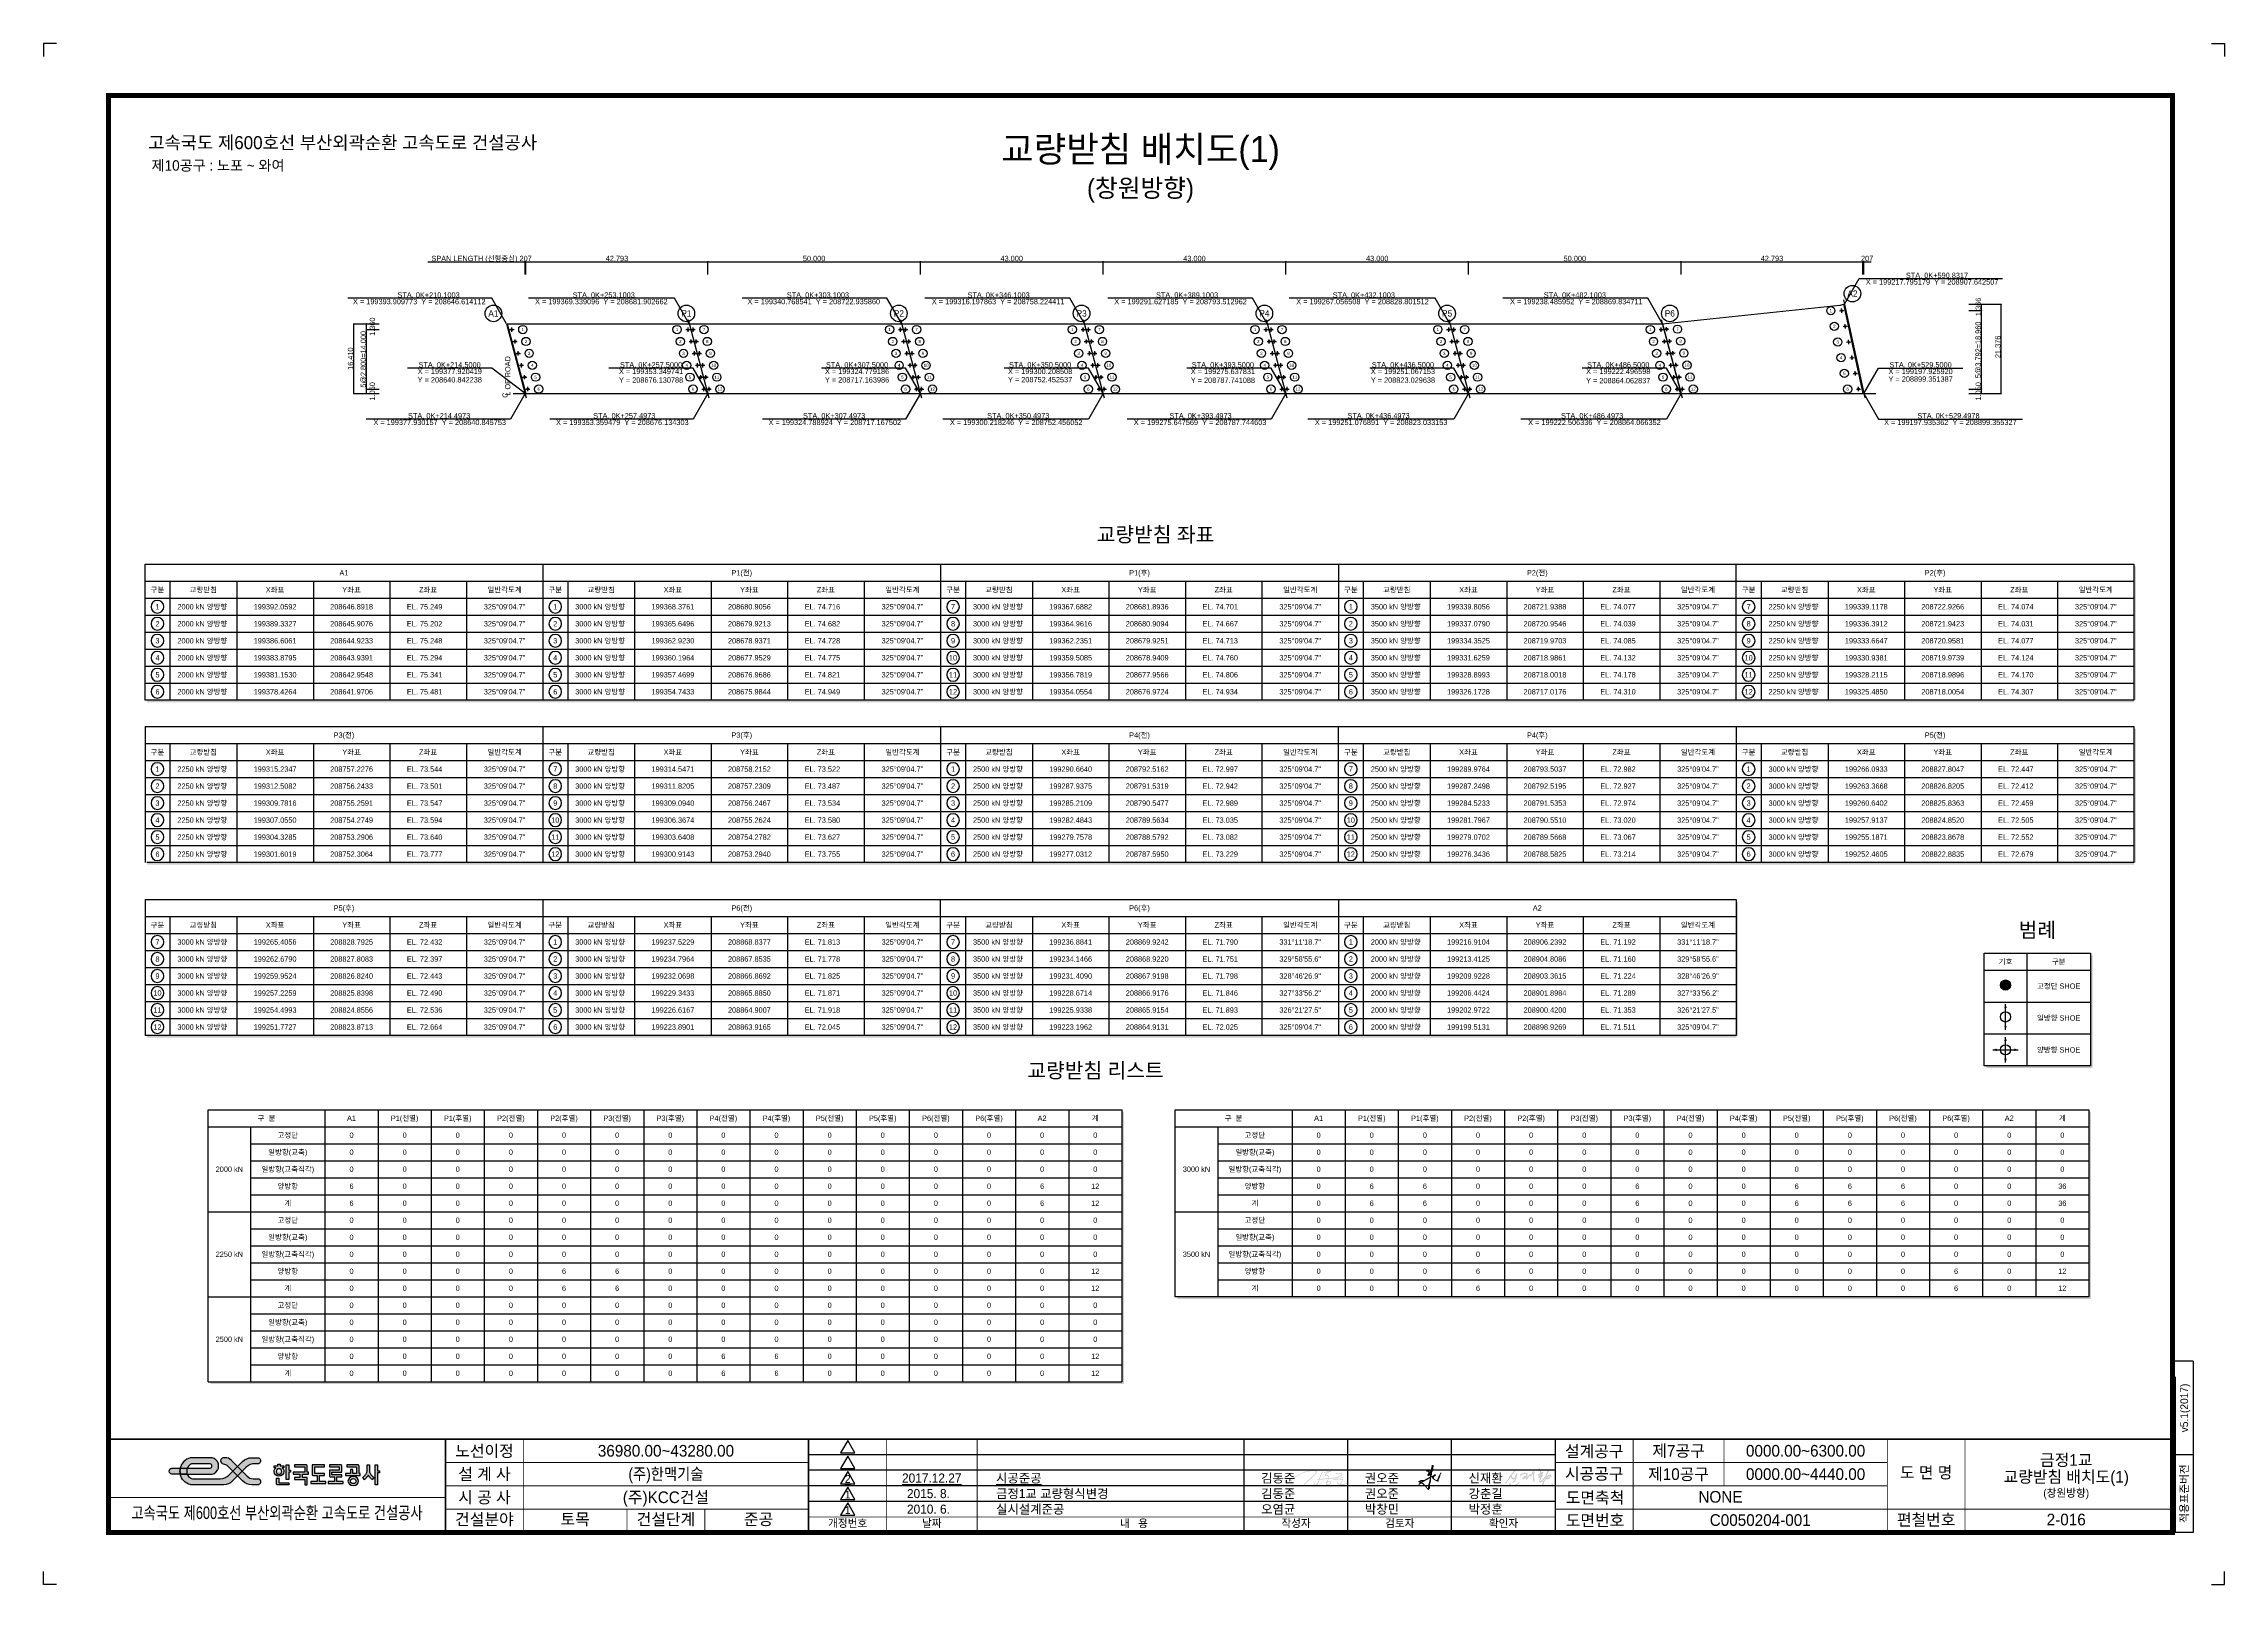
# Paper-space layout '배치1' of a CAD drawing. Header units: metres, sheet in millimetres. Extents: x 0 to 841, y 0 to 594.
# The model-space entities are those that its viewports show. They can reach past a viewport. Long polylines and large blocks are cut down to what shows.
import ezdxf
from ezdxf.enums import TextEntityAlignment as Align

# ---------------------------------------------------------------- set-up
doc = ezdxf.new("R2010")
doc.units = ezdxf.units.M
doc.header["$LTSCALE"] = 8
doc.linetypes.add('A-CENTR01', pattern=[2, 1.25, -0.25, 0.25, -0.25])
for name, color, linetype in [('CS-CNTL', 1, 'A-CENTR01'), ('CS-CONC-LEAN', 3, 'Continuous'), ('CS-CONC-MAJR', 4, 'Continuous'), ('CS-DIML', 1, 'Continuous'), ('CS-DIMT', 3, 'Continuous'), ('CS-LEAD', 1, 'Continuous'), ('CS-SYMB', 3, 'Continuous'), ('CS-TABL-LIN1', 4, 'Continuous'), ('CS-TABL-LIN2', 1, 'Continuous'), ('CS-TABL-TEX2', 3, 'Continuous'), ('CS-TEXT', 3, 'Continuous'), ('CX-BORD', 3, 'Continuous'), ('CX-BORD-LIN1', 4, 'Continuous'), ('CX-BORD-LIN2', 3, 'Continuous'), ('CX-BORD-TEX2', 7, 'Continuous'), ('CX-BORD-TEX3', 6, 'Continuous'), ('CX-MISC', 2, 'Continuous'), ('CX-PAPR', 2, 'Continuous'), ('CZ-TEX1', 6, 'Continuous')]:
    doc.layers.add(name, color=color, linetype=linetype)
doc.layers.get('CX-PAPR').freeze()
doc.styles.add('A_STANDARD', font='')
doc.styles.add('TB_TEXT', font='')
doc.styles.add('TB_WBTXT', font='')
doc.styles.add('TB_WMTXT', font='')
doc.styles.get('A_STANDARD').set_extended_font_data('Dotum')
doc.styles.get('TB_TEXT').set_extended_font_data('Dotum')
doc.styles.get('TB_WBTXT').set_extended_font_data('Dotum')
doc.styles.get('TB_WMTXT').set_extended_font_data('Dotum')

# ---------------------------------------------------------------- blocks, each defined once
blk = doc.blocks.new('CXBLKA1-KHC_C3')
at = {"layer": 'CX-BORD-TEX2'}
h = blk.add_hatch(color=256, dxfattribs=at)
h.paths.add_polyline_path([(498.84, 39.05), (498.81, 39.18), (498.78, 39.35), (498.8, 39.45), (498.99, 39.51), (499.1, 39.44), (499.12, 39.32), (499.14, 39.19), (499.17, 39.09), (499.26, 38.98), (499.37, 38.89), (499.59, 38.71), (499.72, 38.62), (499.8, 38.58), (499.95, 38.55), (500.33, 38.55), (500.74, 38.59), (500.89, 38.62), (500.96, 38.63), (501.06, 38.64), (501.75, 38.79), (501.88, 38.84), (502.06, 38.87), (502.18, 38.91), (502.31, 38.98), (502.68, 39.21), (502.96, 39.3), (503.06, 39.39), (503.17, 39.47), (503.23, 39.55), (503.3, 39.46), (503.28, 39.35), (503.24, 39.27), (503.16, 39.2), (502.98, 39.09), (502.87, 39.02), (502.78, 38.94), (502.67, 38.88), (502.59, 38.84), (502.16, 38.62), (501.99, 38.59), (501.86, 38.52), (501.77, 38.51), (501.52, 38.44), (501.13, 38.36), (500.87, 38.36), (500.44, 38.31), (500.29, 38.3), (500.15, 38.29), (500.07, 38.28), (500, 38.28), (499.84, 38.3), (499.74, 38.33), (499.61, 38.37), (499.55, 38.4), (499.28, 38.56), (499.19, 38.64), (499.1, 38.71), (499.02, 38.77), (498.99, 38.82), (498.97, 38.86), (498.95, 38.9), (498.92, 38.93), (498.9, 38.95), (498.89, 38.97)])
h.paths.add_polyline_path([(499.85, 41.2), (499.86, 41.15), (499.96, 41.13), (500.04, 41.16), (500.07, 41.19), (500.16, 41.21), (500.29, 41.27), (500.45, 41.25), (500.63, 41.14), (500.81, 41.09), (500.94, 41.04), (500.99, 41.1), (500.98, 41.32), (500.88, 41.38), (500.67, 41.48), (500.57, 41.52), (500.47, 41.53), (500.38, 41.51), (500.33, 41.46), (500.28, 41.41), (500.22, 41.37), (500.11, 41.34), (499.99, 41.32), (499.96, 41.33), (499.9, 41.31)], flags=17)
h.paths.add_polyline_path([(495.02, 39.11), (494.95, 38.92), (494.98, 38.72), (495.02, 38.63), (495.08, 38.57), (495.2, 38.51), (495.31, 38.5), (495.52, 38.56), (495.67, 38.65), (495.98, 38.8), (496.14, 38.91), (496.25, 38.99), (496.3, 39.07), (496.22, 39.22), (496.19, 39.29), (496.09, 39.38), (495.98, 39.45), (495.82, 39.51), (495.69, 39.54), (495.53, 39.55), (495.39, 39.53), (495.17, 39.49), (495.11, 39.46), (495.06, 39.41), (495.12, 39.38), (495.31, 39.41), (495.42, 39.41), (495.49, 39.33), (495.42, 39.23), (495.23, 39.2), (495.16, 39.18), (495.09, 39.18), (495.05, 39.16)], flags=16)
h.paths.add_polyline_path([(491.24, 40.1), (491.17, 40.15), (491.14, 40.23), (491.16, 40.29), (491.21, 40.37), (491.25, 40.43), (491.32, 40.45), (491.44, 40.49), (491.47, 40.51), (491.68, 40.55), (491.77, 40.56), (491.8, 40.56), (491.83, 40.59), (491.87, 40.64), (491.91, 40.74), (491.94, 40.86), (492.01, 41.06), (492.02, 41.14), (492.14, 41.48), (492.24, 41.71), (492.27, 41.8), (492.3, 41.91), (492.36, 42.01), (492.45, 42.27), (492.59, 42.55), (492.64, 42.64), (492.71, 42.74), (492.76, 42.81), (492.91, 43.03), (492.97, 43.16), (493, 43.27), (493.03, 43.33), (493.08, 43.42), (493.13, 43.47), (493.18, 43.47), (493.27, 43.4), (493.31, 43.29), (493.32, 43.22), (493.3, 43.14), (493.24, 43.08), (493.18, 43), (493.17, 42.93), (493.09, 42.8), (493, 42.68), (492.98, 42.65), (492.86, 42.42), (492.78, 42.29), (492.74, 42.2), (492.67, 42.09), (492.62, 42.02), (492.62, 41.84), (492.56, 41.77), (492.52, 41.66), (492.51, 41.59), (492.48, 41.54), (492.43, 41.45), (492.42, 41.31), (492.29, 41.12), (492.27, 41.06), (492.26, 40.98), (492.23, 40.86), (492.22, 40.78), (492.2, 40.72), (492.18, 40.67), (492.19, 40.64), (492.26, 40.65), (492.43, 40.67), (492.64, 40.66), (492.73, 40.69), (492.81, 40.71), (492.93, 40.73), (492.99, 40.73), (493.16, 40.76), (493.26, 40.76), (493.36, 40.77), (493.86, 40.79), (494.06, 40.81), (494.29, 40.83), (494.5, 40.88), (494.59, 40.88), (495.02, 40.91), (495.23, 40.92), (495.34, 40.92), (495.39, 40.94), (495.42, 40.97), (495.45, 41.06), (495.48, 41.12), (495.49, 41.15), (495.53, 41.34), (495.52, 41.42), (495.49, 41.47), (495.45, 41.53), (495.39, 41.59), (495.31, 41.65), (495.22, 41.71), (495.13, 41.73), (495.06, 41.75), (494.98, 41.76), (494.81, 41.78), (494.72, 41.77), (494.58, 41.8), (494.37, 41.88), (494.27, 41.95), (494.2, 42.04), (494.14, 42.14), (494.11, 42.25), (494.14, 42.34), (494.2, 42.47), (494.25, 42.52), (494.3, 42.55), (494.48, 42.68), (494.6, 42.76), (494.68, 42.84), (494.96, 43.04), (495.03, 43.07), (495.2, 43.17), (495.26, 43.21), (495.33, 43.26), (495.41, 43.27), (495.47, 43.32), (495.53, 43.36), (495.54, 43.37), (495.5, 43.38), (495.37, 43.36), (495.26, 43.33), (495.15, 43.32), (495.03, 43.31), (494.93, 43.29), (494.85, 43.25), (494.78, 43.23), (494.67, 43.2), (494.61, 43.18), (494.38, 43.12), (494.29, 43.07), (494.23, 43.05), (494.15, 42.96), (494.14, 42.89), (494.14, 42.84), (494.12, 42.82), (494.06, 42.83), (493.99, 42.86), (493.9, 42.95), (493.87, 43.05), (493.88, 43.14), (493.91, 43.21), (493.96, 43.26), (494.04, 43.31), (494.15, 43.32), (494.23, 43.34), (494.36, 43.36), (494.5, 43.4), (494.58, 43.43), (494.65, 43.45), (494.96, 43.52), (495.11, 43.55), (495.27, 43.59), (495.38, 43.61), (495.47, 43.62), (495.83, 43.65), (495.94, 43.67), (496.07, 43.7), (496.18, 43.74), (496.29, 43.75), (496.36, 43.76), (496.47, 43.67), (496.48, 43.57), (496.43, 43.5), (496.37, 43.5), (496.32, 43.48), (496.33, 43.44), (496.32, 43.41), (496.21, 43.37), (496.13, 43.38), (496.01, 43.35), (495.95, 43.33), (495.88, 43.29), (495.74, 43.25), (495.66, 43.2), (495.53, 43.1), (495.45, 43.05), (495.37, 43), (495.3, 42.95), (495.14, 42.86), (495.08, 42.81), (494.99, 42.73), (494.88, 42.68), (494.8, 42.62), (494.7, 42.5), (494.57, 42.39), (494.53, 42.36), (494.48, 42.3), (494.49, 42.18), (494.63, 42.08), (494.71, 42.07), (494.81, 42.06), (494.95, 42.03), (495.19, 41.98), (495.27, 41.98), (495.37, 41.96), (495.5, 41.85), (495.58, 41.76), (495.61, 41.7), (495.65, 41.63), (495.71, 41.57), (495.72, 41.48), (495.73, 41.39), (495.72, 41.24), (495.72, 41.15), (495.71, 41.07), (495.71, 41.02), (495.73, 41), (495.83, 40.99), (496.01, 41.02), (496.29, 41.02), (496.36, 41.03), (496.45, 41.04), (496.55, 41.06), (496.89, 41.07), (497.02, 41.07), (497.25, 41.1), (497.34, 41.1), (497.45, 41.09), (497.99, 41.12), (498.15, 41.15), (498.29, 41.2), (498.38, 41.21), (498.48, 41.21), (498.59, 41.21), (498.67, 41.22), (498.82, 41.29), (498.97, 41.39), (499.26, 41.53), (499.31, 41.55), (499.39, 41.57), (499.62, 41.7), (499.69, 41.77), (499.89, 41.87), (499.98, 41.91), (500.1, 42.01), (500.17, 42.04), (500.26, 42.09), (500.29, 42.11), (500.35, 42.18), (500.41, 42.25), (500.46, 42.29), (500.56, 42.38), (500.55, 42.44), (500.51, 42.48), (500.47, 42.5), (500.39, 42.51), (500.26, 42.52), (500.06, 42.57), (499.92, 42.6), (499.74, 42.63), (499.57, 42.67), (499.36, 42.69), (499.2, 42.71), (499.06, 42.69), (499, 42.67), (498.9, 42.67), (498.76, 42.66), (498.64, 42.64), (498.55, 42.62), (498.49, 42.6), (498.4, 42.6), (498.34, 42.63), (498.32, 42.72), (498.34, 42.77), (498.27, 42.86), (498.36, 42.97), (498.42, 42.97), (498.48, 42.96), (498.55, 42.92), (498.6, 42.91), (498.77, 42.92), (498.97, 42.93), (499.09, 42.95), (499.22, 42.96), (499.55, 42.97), (499.75, 42.93), (499.89, 42.92), (500.01, 42.88), (500.2, 42.83), (500.42, 42.8), (500.55, 42.77), (500.7, 42.74), (500.84, 42.66), (500.92, 42.58), (500.93, 42.49), (500.92, 42.4), (500.86, 42.31), (500.77, 42.19), (500.72, 42.12), (500.66, 42.08), (500.56, 42), (500.38, 41.87), (500.31, 41.81), (500.21, 41.76), (500.12, 41.73), (499.98, 41.66), (499.89, 41.6), (499.6, 41.44), (499.49, 41.38), (499.45, 41.31), (499.42, 41.26), (499.36, 41.18), (499.31, 41.12), (499.26, 41.1), (499.2, 41.07), (499.04, 41.05), (498.95, 41.03), (498.82, 40.98), (498.76, 40.95), (498.66, 40.89), (498.64, 40.9), (498.48, 40.83), (498.42, 40.78), (498.35, 40.76), (498.3, 40.71), (498.29, 40.66), (498.42, 40.64), (498.69, 40.68), (498.82, 40.69), (498.93, 40.7), (499.04, 40.7), (499.15, 40.7), (499.52, 40.68), (499.73, 40.71), (499.76, 40.71), (499.87, 40.69), (500.25, 40.69), (500.48, 40.67), (500.59, 40.67), (500.76, 40.67), (500.88, 40.68), (500.97, 40.69), (501.06, 40.64), (501.16, 40.55), (501.2, 40.49), (501.19, 40.4), (501.15, 40.31), (501.12, 40.26), (501.12, 40.21), (501.07, 40.14), (500.86, 39.78), (500.77, 39.67), (500.69, 39.56), (500.6, 39.46), (500.51, 39.33), (500.47, 39.26), (500.47, 39.18), (500.44, 39.07), (500.4, 38.99), (500.34, 38.89), (500.31, 38.78), (500.22, 38.7), (500.13, 38.65), (500.04, 38.61), (499.99, 38.61), (499.93, 38.6), (499.88, 38.64), (499.88, 38.69), (499.97, 38.77), (500.03, 38.81), (500.07, 38.87), (500.09, 38.92), (500.11, 38.98), (500.24, 39.27), (500.36, 39.42), (500.41, 39.51), (500.44, 39.6), (500.51, 39.71), (500.62, 39.87), (500.76, 40.11), (500.83, 40.23), (500.83, 40.29), (500.82, 40.35), (500.78, 40.39), (500.69, 40.41), (500.58, 40.4), (500.43, 40.39), (500.27, 40.4), (499.74, 40.45), (499.61, 40.45), (499.49, 40.44), (499.34, 40.43), (499.26, 40.41), (499.19, 40.41), (499.07, 40.4), (499, 40.4), (498.93, 40.39), (498.83, 40.39), (498.46, 40.37), (498.34, 40.36), (498.26, 40.35), (497.95, 40.32), (497.72, 40.3), (497.6, 40.29), (497.53, 40.25), (497.47, 40.24), (497.37, 40.3), (497.3, 40.37), (497.31, 40.43), (497.34, 40.5), (497.38, 40.54), (497.49, 40.55), (497.53, 40.57), (497.67, 40.59), (497.82, 40.59), (497.93, 40.6), (498.01, 40.62), (498.05, 40.65), (498.14, 40.78), (498.18, 40.86), (498.23, 40.89), (498.35, 40.94), (498.39, 40.97), (498.4, 41.01), (498.26, 40.98), (498.2, 40.96), (498.09, 40.94), (497.99, 40.93), (497.9, 40.91), (497.62, 40.88), (497.49, 40.86), (497.39, 40.83), (496.94, 40.81), (496.8, 40.82), (496.65, 40.8), (496.51, 40.78), (496.41, 40.77), (496.08, 40.74), (495.86, 40.72), (495.76, 40.73), (495.71, 40.73), (495.62, 40.69), (495.53, 40.53), (495.45, 40.29), (495.44, 40.25), (495.37, 40.14), (495.3, 40.07), (495.2, 39.92), (495.21, 39.86), (495.21, 39.81), (495.16, 39.73), (495.14, 39.68), (495.2, 39.67), (495.34, 39.72), (495.49, 39.75), (495.61, 39.75), (495.78, 39.75), (495.9, 39.74), (496.02, 39.74), (496.12, 39.68), (496.31, 39.58), (496.39, 39.51), (496.51, 39.41), (496.55, 39.34), (496.6, 39.24), (496.6, 39.14), (496.54, 39.02), (496.49, 38.95), (496.41, 38.83), (496.36, 38.76), (496.3, 38.73), (496.16, 38.62), (495.94, 38.46), (495.81, 38.4), (495.69, 38.35), (495.51, 38.26), (495.38, 38.22), (495.23, 38.19), (495.1, 38.2), (495.03, 38.25), (494.9, 38.35), (494.8, 38.42), (494.77, 38.49), (494.75, 38.54), (494.73, 38.63), (494.71, 38.69), (494.71, 38.79), (494.68, 39.04), (494.68, 39.14), (494.63, 39.18), (494.57, 39.19), (494.55, 39.28), (494.55, 39.35), (494.67, 39.52), (494.76, 39.57), (494.84, 39.65), (494.89, 39.75), (494.89, 39.8), (495, 40.04), (495.04, 40.14), (495.15, 40.28), (495.21, 40.38), (495.26, 40.46), (495.3, 40.49), (495.33, 40.56), (495.3, 40.61), (495.29, 40.67), (495.25, 40.68), (495.14, 40.65), (495.01, 40.63), (494.89, 40.61), (494.64, 40.6), (494.51, 40.59), (493.91, 40.54), (493.81, 40.54), (493.22, 40.44), (493, 40.41), (492.83, 40.4), (492.67, 40.38), (492.38, 40.36), (492.23, 40.37), (492.04, 40.36), (492.03, 40.22), (492.02, 40.15), (492, 40.09), (491.98, 39.96), (491.94, 39.87), (491.86, 39.68), (491.83, 39.55), (491.81, 39.47), (491.76, 39.39), (491.65, 39.26), (491.6, 39.16), (491.52, 39.07), (491.48, 39.02), (491.46, 38.97), (491.54, 38.8), (491.53, 38.71), (491.49, 38.59), (491.48, 38.49), (491.47, 38.39), (491.47, 38.32), (491.47, 38.25), (491.49, 38.16), (491.54, 38.16), (491.63, 38.21), (491.75, 38.27), (491.95, 38.4), (492.05, 38.49), (492.13, 38.55), (492.36, 38.74), (492.42, 38.81), (492.52, 38.94), (492.74, 39.05), (492.8, 39.02), (492.84, 38.97), (492.81, 38.9), (492.73, 38.83), (492.67, 38.76), (492.58, 38.66), (492.49, 38.59), (492.39, 38.5), (492.32, 38.43), (492.25, 38.37), (492.19, 38.29), (491.75, 37.95), (491.58, 37.86), (491.53, 37.81), (491.43, 37.78), (491.32, 37.77), (491.27, 37.78), (491.2, 37.84), (491.16, 37.9), (491.17, 37.97), (491.21, 38.12), (491.19, 38.22), (491.19, 38.3), (491.2, 38.4), (491.2, 38.49), (491.23, 38.63), (491.21, 38.68), (491.18, 38.71), (491.14, 38.66), (491.11, 38.59), (491.04, 38.53), (490.99, 38.51), (490.82, 38.38), (490.75, 38.29), (490.68, 38.21), (490.46, 37.83), (490.35, 37.72), (490.2, 37.62), (490.06, 37.58), (489.98, 37.61), (489.91, 37.69), (489.87, 37.82), (489.84, 37.94), (489.79, 38.12), (489.73, 38.57), (489.73, 38.72), (489.75, 38.83), (489.83, 38.96), (489.91, 39.02), (489.98, 39.03), (490.04, 39.01), (490.08, 39.04), (490.16, 39.06), (490.26, 38.96), (490.27, 38.89), (490.19, 38.8), (490.13, 38.73), (490.08, 38.64), (490.06, 38.53), (490.06, 38.44), (490.09, 38.2), (490.08, 38.09), (490.12, 37.97), (490.19, 37.95), (490.26, 38.02), (490.3, 38.13), (490.38, 38.24), (490.66, 38.6), (490.79, 38.7), (490.88, 38.77), (491.05, 38.9), (491.16, 38.95), (491.3, 39.02), (491.33, 39.04), (491.39, 39.12), (491.46, 39.23), (491.46, 39.28), (491.44, 39.35), (491.55, 39.53), (491.56, 39.62), (491.61, 39.75), (491.65, 39.83), (491.68, 39.9), (491.72, 39.99), (491.81, 40.2), (491.84, 40.28), (491.8, 40.32), (491.74, 40.3), (491.63, 40.27), (491.55, 40.25), (491.47, 40.23), (491.35, 40.12), (491.33, 40.1), (491.3, 40.08)])
h.paths.add_polyline_path([(481.43, 39.68), (481.29, 39.74), (481.16, 39.83), (481.13, 39.86), (481.09, 39.89), (481.02, 40.04), (481.04, 40.11), (481.12, 40.25), (481.33, 40.55), (481.4, 40.61), (481.52, 40.73), (481.71, 40.85), (481.81, 40.95), (481.93, 41.03), (482.02, 41.07), (482.14, 41.14), (482.24, 41.23), (482.55, 41.43), (482.73, 41.57), (482.83, 41.64), (482.99, 41.73), (483.1, 41.8), (483.16, 41.82), (483.23, 41.87), (483.55, 42.06), (483.68, 42.14), (483.84, 42.25), (483.99, 42.33), (484.15, 42.46), (484.28, 42.53), (484.41, 42.58), (484.89, 42.8), (485.01, 42.86), (485.11, 42.89), (485.23, 42.92), (485.38, 43.04), (485.58, 43.08), (485.96, 43.24), (486.25, 43.39), (486.37, 43.4), (486.78, 43.55), (487.17, 43.65), (487.29, 43.69), (487.71, 43.81), (487.9, 43.84), (488.02, 43.85), (488.56, 43.94), (488.91, 43.96), (489.07, 43.97), (489.54, 43.99), (489.66, 43.98), (489.87, 43.97), (490.03, 43.95), (490.37, 43.94), (490.48, 43.9), (490.57, 43.86), (490.66, 43.85), (490.79, 43.74), (490.86, 43.66), (490.91, 43.56), (490.95, 43.46), (490.98, 43.24), (490.94, 43.1), (490.8, 42.83), (490.75, 42.79), (490.47, 42.36), (490.38, 42.27), (490.3, 42.18), (490.23, 42.1), (490.16, 42.07), (490.11, 42.02), (490.07, 41.95), (490, 41.86), (489.93, 41.77), (489.87, 41.71), (489.76, 41.66), (489.52, 41.46), (489.42, 41.32), (489.35, 41.24), (489.24, 41.18), (489.1, 41.03), (489.03, 40.97), (488.68, 40.65), (488.3, 40.38), (488.13, 40.26), (488.07, 40.17), (487.98, 40.09), (487.84, 39.95), (487.78, 39.89), (487.73, 39.84), (487.47, 39.62), (487.23, 39.39), (487.02, 39.17), (486.94, 39.09), (486.88, 39.04), (486.83, 38.97), (486.78, 38.92), (486.67, 38.88), (486.49, 38.63), (486.36, 38.46), (486.29, 38.36), (486.3, 38.3), (486.31, 38.24), (486.31, 38.21), (486.27, 38.15), (486.17, 38.12), (486.1, 38.14), (485.98, 38.28), (486.02, 38.41), (486.07, 38.52), (486.24, 38.78), (486.31, 38.88), (486.36, 38.95), (486.44, 39), (486.5, 39.07), (486.55, 39.14), (486.71, 39.27), (486.85, 39.42), (486.98, 39.59), (487.12, 39.68), (487.3, 39.87), (487.41, 39.95), (487.52, 40.04), (487.62, 40.13), (487.76, 40.28), (488.35, 40.73), (488.56, 40.99), (488.74, 41.11), (488.81, 41.21), (488.91, 41.28), (489.09, 41.37), (489.19, 41.48), (489.28, 41.58), (489.43, 41.71), (489.82, 42.1), (490.1, 42.37), (490.25, 42.57), (490.38, 42.74), (490.47, 42.86), (490.54, 42.97), (490.6, 43.07), (490.64, 43.16), (490.65, 43.22), (490.66, 43.32), (490.67, 43.4), (490.63, 43.45), (490.55, 43.52), (490.3, 43.68), (490.14, 43.69), (490.03, 43.7), (489.92, 43.7), (489.75, 43.69), (489.6, 43.69), (489.49, 43.69), (489.36, 43.72), (489.24, 43.72), (489.17, 43.72), (488.58, 43.7), (488.45, 43.68), (488.08, 43.57), (487.83, 43.57), (487.56, 43.51), (487.46, 43.49), (487.05, 43.4), (486.85, 43.31), (486.68, 43.27), (486.43, 43.2), (486.36, 43.17), (486.15, 43.08), (486.04, 43.06), (485.93, 43.01), (485.65, 42.91), (485.5, 42.88), (485.33, 42.82), (485.21, 42.75), (485.01, 42.63), (484.93, 42.56), (484.78, 42.48), (484.68, 42.44), (484.4, 42.34), (484.29, 42.28), (484.13, 42.19), (484, 42.1), (483.89, 42.04), (483.79, 42), (483.69, 41.96), (483.4, 41.75), (483.28, 41.68), (483.19, 41.61), (483.11, 41.56), (482.95, 41.43), (482.87, 41.36), (482.81, 41.32), (482.74, 41.27), (482.6, 41.21), (482.51, 41.13), (482.43, 41.04), (482.33, 41), (482.21, 40.95), (482.09, 40.87), (482.01, 40.81), (481.9, 40.69), (481.8, 40.57), (481.7, 40.54), (481.64, 40.49), (481.53, 40.4), (481.43, 40.31), (481.32, 40.22), (481.26, 40.15), (481.23, 40.08), (481.23, 40.04), (481.24, 39.96), (481.29, 39.91), (481.36, 39.87), (481.41, 39.9), (481.52, 39.92), (481.57, 39.87), (481.61, 39.8), (481.58, 39.74), (481.53, 39.72), (481.49, 39.7)])
h = blk.add_hatch(color=256, dxfattribs=at)
h.paths.add_polyline_path([(531.85, 39.44), (531.73, 39.33), (531.72, 39.26), (531.82, 39.14), (531.95, 39.07), (532.05, 39.02), (532.15, 38.93), (532.31, 38.77), (532.47, 38.62), (532.56, 38.49), (532.66, 38.34), (532.85, 38.04), (533, 37.93), (533.17, 37.78), (533.32, 37.58), (533.42, 37.49), (533.54, 37.35), (533.66, 37.22), (533.71, 37.15), (533.79, 37.11), (533.89, 37.09), (533.92, 37.18), (533.94, 37.35), (533.92, 37.53), (533.95, 37.7), (533.99, 37.84), (534.06, 37.95), (534.08, 38.1), (534.06, 38.48), (534.06, 38.65), (534.13, 38.9), (534.2, 39.12), (534.28, 39.43), (534.31, 39.57), (534.44, 40.07), (534.49, 40.28), (534.54, 40.49), (534.59, 40.58), (534.6, 40.8), (534.6, 40.86), (534.55, 40.91), (534.39, 40.84), (534.21, 40.72), (534, 40.59), (533.82, 40.45), (533.65, 40.38), (533.53, 40.29), (533.41, 40.22), (533.2, 40.15), (533.05, 40.06), (532.76, 39.85), (532.68, 39.81), (532.53, 39.74), (532.36, 39.61), (532.29, 39.57), (532.04, 39.53), (531.99, 39.51)], flags=16)
h.paths.add_polyline_path([(531.35, 39.8), (531.24, 39.75), (531.07, 39.73), (530.99, 39.62), (530.99, 39.52), (531, 39.47), (531.17, 39.59), (531.27, 39.68), (531.41, 39.69), (531.47, 39.72), (531.55, 39.77), (531.6, 39.79), (531.67, 39.83), (531.72, 39.88), (531.6, 39.86), (531.52, 39.85), (531.46, 39.85), (531.41, 39.83)], flags=16)
h.paths.add_polyline_path([(531.5, 38.82), (531.36, 38.87), (531.15, 38.81), (530.99, 38.68), (530.81, 38.51), (530.57, 38.4), (530.35, 38.45), (530.22, 38.57), (530.17, 38.65), (530.17, 38.71), (530.36, 38.84), (530.46, 38.91), (530.61, 38.99), (530.72, 39.09), (530.72, 39.19), (530.6, 39.24), (530.25, 39.35), (530.17, 39.53), (530.15, 39.62), (530.17, 39.72), (530.41, 39.84), (530.88, 40.08), (531.05, 40.18), (531.33, 40.26), (531.49, 40.27), (531.69, 40.27), (531.98, 40.26), (532.24, 40.26), (532.5, 40.26), (532.58, 40.28), (532.84, 40.48), (533.03, 40.6), (533.25, 40.73), (533.72, 40.98), (534.03, 41.16), (534.25, 41.3), (534.41, 41.37), (534.52, 41.4), (534.61, 41.56), (534.65, 41.74), (534.65, 41.97), (534.63, 42.06), (534.54, 42), (534.44, 41.9), (534.34, 41.81), (534.14, 41.79), (533.87, 41.85), (533.7, 41.92), (533.66, 42.03), (533.64, 42.18), (533.67, 42.41), (533.91, 42.68), (533.94, 42.78), (533.97, 42.91), (533.96, 43.14), (533.93, 43.43), (533.86, 43.48), (533.61, 43.49), (533.21, 43.54), (533.09, 43.74), (533.1, 43.89), (533.31, 43.99), (533.55, 44.02), (533.96, 44.02), (534.27, 43.96), (534.41, 43.89), (534.48, 43.8), (534.53, 43.58), (534.52, 43.3), (534.5, 43.16), (534.56, 43.13), (534.62, 43.15), (534.7, 43.26), (534.69, 43.39), (534.69, 43.56), (534.76, 43.74), (534.83, 43.85), (534.9, 44.22), (535.07, 44.59), (535.19, 45.15), (535.22, 45.37), (535.26, 45.52), (535.27, 45.65), (535.29, 45.82), (535.32, 45.96), (535.4, 46.06), (535.56, 46.09), (535.72, 46.06), (535.94, 45.92), (536.06, 45.79), (536.1, 45.62), (536.11, 45.42), (535.96, 45.23), (535.94, 45.16), (535.92, 44.9), (535.91, 44.68), (535.9, 44.49), (535.89, 44.28), (535.8, 44.11), (535.73, 43.93), (535.65, 43.8), (535.63, 43.52), (535.48, 43.32), (535.42, 43.12), (535.39, 42.7), (535.43, 42.53), (535.4, 42.25), (535.39, 42.17), (535.26, 42.08), (535.22, 41.96), (535.25, 41.78), (535.34, 41.73), (535.48, 41.72), (535.58, 41.84), (535.71, 41.95), (535.85, 41.97), (535.93, 42.02), (536.08, 42.15), (536.49, 42.45), (536.73, 42.42), (536.96, 42.31), (536.97, 42.18), (536.99, 42.05), (536.79, 41.86), (536.59, 41.76), (536.29, 41.48), (536.18, 41.43), (536.13, 41.34), (536.14, 41.17), (536.15, 41.08), (536.18, 40.88), (536.34, 40.65), (536.61, 40.51), (536.87, 40.31), (537.06, 40.26), (537.21, 40.24), (537.47, 40.4), (537.58, 40.57), (537.62, 40.73), (537.61, 40.86), (537.68, 41.08), (537.8, 41.28), (537.9, 41.54), (538.19, 42.07), (538.33, 42.32), (538.48, 42.56), (538.65, 42.98), (538.75, 43.1), (538.87, 43.12), (538.94, 43.11), (539.03, 43.05), (539.04, 42.93), (539.03, 42.81), (538.98, 42.72), (538.88, 42.64), (538.79, 42.51), (538.72, 42.33), (538.66, 42.18), (538.59, 41.99), (538.59, 41.83), (538.58, 41.68), (538.5, 41.49), (538.46, 41.41), (538.37, 41.2), (538.35, 41.01), (538.33, 40.9), (538.2, 40.79), (538.13, 40.49), (538.11, 40.41), (538, 40.33), (537.98, 40.12), (538.03, 39.79), (537.98, 39.7), (537.86, 39.61), (537.64, 39.62), (537.15, 39.74), (536.94, 39.86), (536.75, 39.99), (536.33, 40.26), (536.17, 40.33), (536.02, 40.44), (535.81, 40.58), (535.67, 40.66), (535.59, 40.79), (535.47, 41.05), (535.51, 41.2), (535.51, 41.29), (535.48, 41.34), (535.37, 41.39), (535.21, 41.35), (535.14, 41.22), (535.14, 41.04), (535.1, 40.87), (535.08, 40.67), (535.09, 40.45), (535.07, 40.22), (535.04, 40.12), (535.02, 40.07), (534.97, 39.56), (534.89, 39.23), (534.83, 39.04), (534.73, 38.96), (534.67, 38.67), (534.66, 38.3), (534.66, 38), (534.66, 37.78), (534.68, 37.44), (534.64, 37.18), (534.56, 36.92), (534.48, 36.77), (534.28, 36.54), (534.04, 36.42), (533.87, 36.45), (533.79, 36.51), (533.64, 36.68), (533.53, 36.8), (533.44, 36.9), (533.22, 37.22), (533.08, 37.35), (532.83, 37.64), (532.3, 38.17), (532.19, 38.25), (532.02, 38.46), (531.96, 38.53), (531.84, 38.61), (531.76, 38.66), (531.72, 38.69)])
h = blk.add_hatch(color=256, dxfattribs=at)
h.paths.add_polyline_path([(581.59, 38.83), (581.53, 38.65), (581.49, 38.49), (581.43, 38.37), (581.56, 38.23), (581.78, 38.19), (582.04, 38.22), (582.16, 38.42), (582.13, 38.63), (581.99, 38.79), (581.76, 38.89), (581.63, 38.91)])
h.paths.add_polyline_path([(580.16, 41.44), (580.06, 41.33), (579.96, 41.24), (579.89, 41.2), (579.86, 41.08), (579.92, 41), (580.03, 41.01), (580.16, 41.1), (580.21, 41.11), (580.3, 41.14), (580.39, 41.25), (580.48, 41.34), (580.58, 41.44), (580.69, 41.57), (580.76, 41.64), (580.79, 41.74), (580.76, 41.82), (580.66, 41.84), (580.57, 41.79), (580.48, 41.72), (580.39, 41.67), (580.28, 41.62), (580.24, 41.56), (580.2, 41.52)], flags=16)
h.paths.add_polyline_path([(576.92, 44.53), (576.87, 44.61), (576.74, 44.72), (576.66, 44.73), (576.56, 44.71), (576.4, 44.68), (576.38, 44.61), (576.36, 44.51), (576.37, 44.33), (576.38, 44.19), (576.53, 44.1), (576.65, 44.05), (576.72, 44), (576.8, 43.95), (576.88, 43.88), (576.94, 43.72), (576.99, 43.62), (577.04, 43.45), (577.1, 43.17), (577.08, 43.08), (577.08, 43), (577.03, 42.93), (576.97, 42.86), (576.86, 42.7), (576.77, 42.61), (576.68, 42.57), (576.57, 42.53), (576.48, 42.48), (576.42, 42.42), (576.27, 42.37), (576.23, 42.35), (576.19, 42.22), (576.19, 42.13), (576.2, 41.9), (576.31, 41.83), (576.36, 41.83), (576.53, 41.85), (576.62, 41.9), (576.68, 41.95), (576.76, 42.03), (576.84, 42.1), (576.93, 42.17), (576.99, 42.25), (577.03, 42.32), (577.18, 42.4), (577.24, 42.4), (577.24, 42.32), (577.14, 42.23), (577.08, 42.17), (576.97, 42.11), (576.94, 42.01), (576.88, 41.93), (576.81, 41.89), (576.77, 41.84), (576.68, 41.74), (576.41, 41.5), (576.38, 41.42), (576.38, 41.3), (576.42, 41.13), (576.47, 41.07), (576.57, 41.01), (576.69, 40.97), (576.83, 40.98), (576.95, 41.04), (577.02, 41.11), (577.08, 41.18), (577.12, 41.23), (577.19, 41.24), (577.19, 41.14), (577.16, 41.06), (577.07, 40.97), (577.01, 40.85), (576.95, 40.78), (576.9, 40.69), (576.88, 40.58), (576.86, 40.51), (576.83, 40.42), (576.81, 40.33), (576.8, 40.25), (576.78, 40.18), (576.76, 40.03), (576.72, 39.9), (576.7, 39.82), (576.74, 39.57), (576.79, 39.48), (576.87, 39.37), (576.99, 39.31), (577.05, 39.27), (577.17, 39.28), (577.37, 39.31), (577.48, 39.34), (577.61, 39.4), (577.74, 39.51), (577.92, 39.66), (578.05, 39.79), (578.14, 39.9), (578.21, 39.98), (578.3, 40.09), (578.42, 40.25), (578.49, 40.35), (578.58, 40.46), (578.67, 40.57), (578.74, 40.69), (578.81, 40.76), (578.97, 40.98), (579.03, 41.05), (579.08, 41.09), (579.14, 41.19), (579.17, 41.26), (579.19, 41.32), (579.23, 41.31), (579.32, 41.22), (579.32, 41.16), (579.31, 41.1), (579.24, 41.05), (579.11, 40.94), (579.05, 40.8), (578.82, 40.49), (578.76, 40.38), (578.64, 40.2), (578.59, 40.13), (578.44, 39.96), (578.3, 39.77), (578.25, 39.66), (578.21, 39.5), (578.18, 39.41), (578.08, 39.23), (578.05, 39.08), (578, 38.97), (577.99, 38.82), (577.99, 38.57), (578.03, 38.43), (578.06, 38.34), (578.17, 38.17), (578.25, 38.05), (578.37, 37.96), (578.46, 37.94), (578.61, 37.94), (578.8, 37.94), (578.86, 38), (578.85, 38.11), (578.79, 38.19), (578.64, 38.29), (578.56, 38.39), (578.51, 38.55), (578.51, 38.83), (578.51, 38.98), (578.55, 39.17), (578.6, 39.31), (578.73, 39.63), (578.83, 39.79), (578.98, 40.02), (579.18, 40.35), (579.29, 40.5), (579.38, 40.57), (579.43, 40.62), (579.48, 40.63), (579.55, 40.61), (579.59, 40.55), (579.64, 40.51), (579.92, 40.46), (580.07, 40.51), (580.4, 40.6), (580.58, 40.72), (580.83, 40.91), (580.95, 41.02), (581.07, 41.23), (581.14, 41.37), (581.26, 41.54), (581.33, 41.7), (581.32, 41.96), (581.29, 42.09), (581.23, 42.23), (581.13, 42.32), (581.03, 42.36), (580.79, 42.36), (580.64, 42.35), (580.48, 42.27), (580.33, 42.11), (580.06, 41.89), (579.96, 41.8), (579.89, 41.76), (579.84, 41.77), (579.82, 41.91), (579.84, 42.04), (579.87, 42.15), (579.91, 42.41), (580.01, 42.68), (580.15, 43.05), (580.21, 43.14), (580.29, 43.27), (580.38, 43.39), (580.45, 43.48), (580.44, 43.66), (580.42, 43.78), (580.34, 43.86), (580.09, 43.92), (579.97, 43.89), (579.87, 43.83), (579.79, 43.67), (579.77, 43.57), (579.75, 43.42), (579.74, 43.29), (579.64, 43.01), (579.58, 42.85), (579.52, 42.68), (579.47, 42.54), (579.41, 42.32), (579.37, 42.24), (579.25, 41.95), (578.95, 41.53), (578.85, 41.42), (578.76, 41.3), (578.45, 40.91), (578.28, 40.72), (578.18, 40.6), (578.09, 40.51), (577.97, 40.35), (577.87, 40.23), (577.77, 40.13), (577.65, 40.02), (577.52, 39.95), (577.34, 39.89), (577.25, 39.89), (577.16, 40), (577.16, 40.08), (577.23, 40.18), (577.27, 40.3), (577.32, 40.5), (577.45, 40.76), (577.53, 40.92), (577.62, 41.05), (577.69, 41.18), (577.75, 41.31), (577.84, 41.47), (577.95, 41.64), (578, 41.75), (578.06, 41.86), (578.13, 41.95), (578.19, 42.16), (578.15, 42.28), (578.07, 42.33), (577.91, 42.34), (577.79, 42.39), (577.79, 42.43), (577.97, 42.53), (578.08, 42.64), (578.12, 42.72), (578.17, 42.8), (578.28, 42.86), (578.35, 42.95), (578.37, 43.14), (578.26, 43.28), (578.12, 43.3), (577.95, 43.31), (577.8, 43.24), (577.61, 43.2), (577.52, 43.29), (577.52, 43.46), (577.51, 43.73), (577.31, 44.15), (577.23, 44.25), (577.16, 44.36), (577.06, 44.44), (576.97, 44.51)])
h.paths.add_polyline_path([(571.09, 41.27), (570.9, 41.14), (570.83, 41.1), (570.78, 41.06), (570.8, 41.02), (570.83, 41.01), (570.92, 41.06), (571, 41.07), (571.06, 41.11), (571.11, 41.15), (571.11, 41.18), (571.11, 41.22), (571.11, 41.24)], flags=16)
h.paths.add_polyline_path([(569.36, 42.32), (569.32, 42.19), (569.32, 42.08), (569.33, 41.95), (569.39, 41.9), (569.54, 41.83), (569.66, 41.85), (569.72, 41.95), (569.81, 42.07), (569.89, 42.18), (570, 42.25), (570.2, 42.33), (570.46, 42.4), (570.6, 42.46), (570.95, 42.51), (571.19, 42.53), (571.29, 42.54), (571.55, 42.56), (571.66, 42.5), (571.74, 42.45), (571.76, 42.38), (571.76, 42.3), (571.68, 42.11), (571.65, 42.02), (571.64, 41.91), (571.6, 41.81), (571.55, 41.76), (571.41, 41.83), (571.22, 41.81), (571.1, 41.77), (570.97, 41.66), (570.84, 41.55), (570.73, 41.47), (570.65, 41.4), (570.5, 41.2), (570.45, 41.12), (570.38, 41), (570.32, 40.87), (570.32, 40.66), (570.35, 40.62), (570.49, 40.45), (570.66, 40.44), (570.81, 40.52), (571, 40.62), (571.13, 40.75), (571.25, 40.88), (571.31, 40.97), (571.37, 41.05), (571.51, 40.95), (571.51, 40.86), (571.68, 40.58), (571.72, 40.53), (571.86, 40.47), (572.04, 40.47), (572.13, 40.51), (572.26, 40.68), (572.62, 41.3), (572.75, 41.46), (572.93, 41.71), (572.96, 41.78), (572.99, 41.81), (573.08, 41.8), (573.14, 41.74), (573.17, 41.68), (573.31, 41.64), (573.46, 41.65), (573.54, 41.66), (573.67, 41.69), (573.76, 41.81), (573.85, 41.94), (573.99, 42.09), (574.17, 42.39), (574.23, 42.52), (574.28, 42.65), (574.36, 42.72), (574.37, 42.67), (574.37, 42.52), (574.32, 42.34), (574.32, 42.04), (574.32, 41.83), (574.32, 41.6), (574.33, 41.24), (574.36, 41), (574.37, 40.67), (574.39, 40.51), (574.4, 40.35), (574.42, 40.25), (574.48, 39.93), (574.58, 39.68), (574.67, 39.56), (574.77, 39.48), (574.9, 39.48), (574.95, 39.59), (574.96, 39.78), (574.95, 39.97), (574.89, 40.09), (574.86, 40.27), (574.86, 40.55), (574.84, 40.75), (574.82, 40.92), (574.78, 41.46), (574.78, 41.94), (574.79, 42.1), (574.86, 42.46), (574.89, 42.68), (574.9, 42.89), (574.9, 42.96), (574.92, 43.31), (574.83, 43.46), (574.77, 43.53), (574.66, 43.57), (574.49, 43.54), (574.35, 43.52), (574.31, 43.48), (574.28, 43.41), (574.28, 43.32), (574.21, 43.22), (574.08, 43.08), (574, 42.95), (573.91, 42.77), (573.68, 42.54), (573.65, 42.45), (573.6, 42.33), (573.5, 42.24), (573.41, 42.2), (573.35, 42.27), (573.33, 42.36), (573.23, 42.45), (573.1, 42.46), (572.97, 42.44), (572.9, 42.42), (572.82, 42.34), (572.78, 42.28), (572.78, 42.21), (572.78, 42.13), (572.75, 42.05), (572.44, 41.68), (572.3, 41.52), (572.14, 41.35), (572.07, 41.26), (571.98, 41.21), (571.93, 41.3), (571.9, 41.42), (571.88, 41.54), (572.08, 41.84), (572.19, 42), (572.27, 42.17), (572.28, 42.35), (572.26, 42.62), (572.2, 42.71), (572.12, 42.77), (571.93, 42.92), (571.77, 42.98), (571.51, 43), (571.36, 43.01), (571.07, 43.01), (570.83, 42.98), (570.68, 42.95), (570.43, 42.89), (570.27, 42.82), (570.17, 42.75), (569.98, 42.68), (569.82, 42.61), (569.72, 42.57), (569.57, 42.51), (569.48, 42.45), (569.41, 42.4)])
h.paths.add_polyline_path([(566.07, 38.34), (565.91, 38.4), (565.79, 38.5), (565.76, 38.54), (565.73, 38.59), (565.72, 38.67), (565.75, 38.74), (565.77, 38.8), (565.8, 38.89), (565.77, 38.99), (565.73, 39.02), (565.59, 39.01), (565.52, 39.02), (565.44, 39.03), (565.39, 39), (565.32, 38.95), (565.26, 38.87), (565.2, 38.8), (565.17, 38.73), (565.14, 38.64), (565.15, 38.54), (565.17, 38.44), (565.21, 38.35), (565.3, 38.22), (565.49, 38.08), (565.81, 37.88), (566.02, 37.86), (566.31, 37.83), (566.49, 37.8), (566.67, 37.8), (567.06, 37.85), (567.22, 37.87), (567.64, 38.02), (567.78, 38.13), (568.17, 38.29), (568.32, 38.41), (568.42, 38.47), (568.7, 38.72), (568.8, 38.84), (568.89, 38.92), (568.95, 39), (569.03, 39.06), (569.1, 39.12), (569.16, 39.19), (569.18, 39.27), (569.17, 39.37), (569.1, 39.4), (568.97, 39.37), (568.87, 39.24), (568.79, 39.16), (568.64, 39.05), (568.54, 38.98), (568.43, 38.91), (568.15, 38.75), (567.99, 38.66), (567.84, 38.61), (567.69, 38.54), (567.37, 38.4), (567.24, 38.37), (567.03, 38.33), (566.87, 38.31), (566.69, 38.31), (566.54, 38.31), (566.39, 38.31), (566.31, 38.31)])
h.paths.add_polyline_path([(567.54, 43.79), (567.54, 43.93), (567.51, 44.07), (567.4, 44.1), (567.31, 44.04), (567.23, 43.94), (567.14, 43.88), (567.14, 43.82), (567.13, 43.76), (567.06, 43.7), (566.92, 43.54), (566.52, 43.17), (566.44, 43.07), (566.33, 42.93), (566.14, 42.66), (566.07, 42.57), (566.04, 42.34), (565.91, 42.1), (565.85, 42.08), (565.66, 42.05), (565.57, 42.03), (565.33, 41.87), (565.22, 41.71), (565.16, 41.56), (565.09, 41.42), (565.04, 41.27), (565.03, 41.21), (565.11, 41.2), (565.17, 41.2), (565.2, 41.19), (565.17, 41.12), (565.07, 41.04), (564.8, 40.64), (564.72, 40.54), (564.67, 40.48), (564.59, 40.34), (564.47, 40.22), (564.4, 40.14), (564.25, 39.93), (564.07, 39.71), (563.99, 39.57), (563.84, 39.35), (563.74, 39.25), (563.64, 39.17), (563.61, 39.11), (563.61, 38.98), (563.68, 38.8), (563.72, 38.72), (563.81, 38.72), (563.97, 38.75), (564.04, 38.82), (564.08, 38.91), (564.08, 39.01), (564.17, 39.16), (564.27, 39.3), (564.36, 39.45), (564.45, 39.6), (564.53, 39.74), (564.67, 39.88), (565.07, 40.38), (565.16, 40.51), (565.5, 41.03), (565.63, 41.13), (565.7, 41.23), (565.75, 41.35), (565.79, 41.41), (565.89, 41.35), (565.93, 41.26), (565.97, 41.12), (566.02, 41), (566.13, 40.86), (566.31, 40.63), (566.49, 40.53), (566.62, 40.48), (566.87, 40.47), (567.03, 40.5), (567.09, 40.54), (567.16, 40.6), (567.19, 40.64), (567.25, 40.68), (567.28, 40.76), (567.32, 40.83), (567.43, 40.92), (567.43, 40.78), (567.4, 40.65), (567.37, 40.59), (567.25, 40.33), (567.18, 40.25), (567.13, 40.17), (567.12, 40.12), (567.04, 39.95), (567.01, 39.88), (566.95, 39.8), (566.85, 39.71), (566.79, 39.67), (566.71, 39.6), (566.63, 39.52), (566.56, 39.5), (566.47, 39.42), (566.49, 39.31), (566.65, 39.25), (566.75, 39.25), (566.97, 39.29), (567.09, 39.38), (567.25, 39.52), (567.4, 39.69), (567.47, 39.81), (567.55, 39.98), (567.68, 40.25), (567.74, 40.4), (567.82, 40.57), (567.87, 40.7), (567.9, 40.84), (567.95, 41.02), (568.02, 41.45), (568.08, 41.59), (568.14, 41.75), (568.17, 41.88), (568.2, 42.01), (568.27, 42.25), (568.34, 42.36), (568.35, 42.52), (568.33, 42.65), (568.27, 42.75), (568.17, 42.76), (568.02, 42.78), (567.92, 42.76), (567.82, 42.67), (567.8, 42.59), (567.8, 42.49), (567.8, 42.4), (567.8, 42.35), (567.77, 42.24), (567.74, 42.13), (567.7, 42.03), (567.67, 41.94), (567.61, 41.83), (567.53, 41.69), (567.49, 41.63), (567.42, 41.51), (567.35, 41.43), (567.16, 41.17), (567.08, 41.08), (566.9, 41.01), (566.79, 41), (566.72, 41), (566.59, 41.07), (566.54, 41.15), (566.48, 41.31), (566.41, 41.42), (566.34, 41.53), (566.26, 41.63), (566.2, 41.7), (566.16, 41.81), (566.2, 41.95), (566.3, 42.07), (566.43, 42.34), (566.61, 42.51), (566.73, 42.65), (566.84, 42.77), (567.05, 43.11), (567.13, 43.24), (567.22, 43.34), (567.3, 43.43), (567.38, 43.53), (567.46, 43.61), (567.55, 43.68)])
at = {"layer": 'CX-MISC', "true_color": 0xf03c00}
h = blk.add_hatch(color=20, dxfattribs=at)
h.paths.add_polyline_path([(81.44, 46.51), (82.75, 46.51, 0.130785), (83.01, 46.58, 0.568608), (83.05, 48.76, 0.139223), (82.77, 48.84), (80.25, 48.84, 0.198912), (76.7, 47.37), (74.78, 45.44), (76.6, 43.62), (78.12, 45.13, -0.198912)])
h.paths.add_polyline_path([(74.78, 41.79), (72.95, 43.62), (71.45, 42.12, -0.198912), (68.13, 40.74), (57.45, 40.74, -0.149968), (56.57, 41.01, -0.149163), (55.42, 42.44), (52.71, 42.44, 0.278403), (56.54, 38.45, 0.065939), (56.95, 38.39), (69.44, 38.39, 0.198912), (72.76, 39.77)])
h.paths.add_polyline_path([(52.71, 44.79), (49.45, 44.79, 0.888889), (49.45, 42.44), (52.71, 42.44, -0.111111)])
h.paths.add_polyline_path([(57.45, 46.49), (64.13, 46.49, -0.057559), (64.25, 46.47, -0.792918), (64.25, 44.8, -0.057559), (64.13, 44.79), (55.42, 44.79, 0.193915), (55.42, 42.44), (64.07, 42.44, 1.071754), (64.07, 48.84), (56.95, 48.84, 0.065939), (56.54, 48.78, 0.278403), (52.71, 44.79), (55.42, 44.79, -0.149163), (56.57, 46.22, -0.149968)])
at = {"layer": 'CX-MISC'}
h = blk.add_hatch(color=244, dxfattribs=at)
h.paths.add_polyline_path([(74.78, 45.44), (72.95, 43.62), (74.78, 41.79), (76.6, 43.62)])
h.paths.add_polyline_path([(55.42, 44.79), (52.71, 44.79, 0.111111), (52.71, 42.44), (55.42, 42.44, -0.193915)])
h = blk.add_hatch(color=30, dxfattribs=at)
h.paths.add_polyline_path([(72.3, 47.92, 0.198912), (70.08, 48.84), (69.29, 48.84, 0.833808), (69.19, 46.51, -0.177326), (70.99, 45.57), (72.95, 43.62), (74.78, 45.44)])
h.paths.add_polyline_path([(78.56, 41.66), (76.6, 43.62), (74.78, 41.79), (76.7, 39.86, 0.198912), (80.25, 38.39), (82.75, 38.39, 0.129219), (83.01, 38.46, 0.604319), (82.94, 40.69, 0.11379), (82.71, 40.74), (80.78, 40.74, -0.198912)])
h = blk.add_hatch(color=252, dxfattribs=at)
edge = h.paths.add_edge_path()
edge.add_line((124.72, 46.07), (125.67, 46.07))
edge.add_line((125.67, 46.07), (125.67, 43.67))
edge.add_arc((127.35, 43.67), 1.68, 180, 195.40835)
edge.add_arc((127.29, 43.65), 1.62, 195.40835, 211.40699)
edge.add_arc((131.54, 46.25), 6.6, 211.40699, 220.88462)
edge.add_arc((131.47, 46.19), 6.51, 220.88462, 230.49861)
edge.add_line((127.33, 41.17), (126.76, 40.34))
edge.add_arc((131.46, 46.05), 7.39, 221.3708, 230.56833, ccw=False)
edge.add_arc((131.68, 46.25), 7.69, 212.52838, 221.37282, ccw=False)
edge.add_arc((118.71, 46.25), 7.69, 318.62717, 327.47163, ccw=False)
edge.add_arc((118.94, 46.05), 7.39, 309.43168, 318.62919, ccw=False)
edge.add_line((123.63, 40.34), (123.06, 41.17))
edge.add_arc((118.98, 46.13), 6.42, 309.43551, 319.18126)
edge.add_arc((118.78, 46.3), 6.69, 319.17872, 328.52967)
edge.add_arc((123.11, 43.65), 1.61, 328.57646, 344.60819)
edge.add_arc((123.05, 43.67), 1.67, 344.57291, 360.01873)
edge.add_line((124.72, 43.67), (124.72, 46.07))
edge = h.paths.add_edge_path()
edge.add_arc((90.89, 43.48), 1.77, 0.34469, 51.80654, ccw=False)
edge.add_arc((90.8, 43.54), 1.86, 268.63901, 358.48882, ccw=False)
edge.add_arc((90.71, 43.54), 1.86, 181.49526, 271.37691, ccw=False)
edge.add_arc((90.63, 43.48), 1.77, 128.19451, 179.65427, ccw=False)
edge.add_line((89.54, 44.87), (88.86, 44.87))
edge.add_line((88.86, 44.87), (88.86, 45.69))
edge.add_line((88.86, 45.69), (90.28, 45.69))
edge.add_line((90.28, 45.69), (90.28, 46.33))
edge.add_line((90.28, 46.33), (91.23, 46.33))
edge.add_line((91.23, 46.33), (91.23, 45.69))
edge.add_line((91.23, 45.69), (92.66, 45.69))
edge.add_line((92.66, 45.69), (92.66, 44.87))
edge.add_line((92.66, 44.87), (91.98, 44.87))
h.paths.add_polyline_path([(129.47, 43.75), (129.47, 42.98), (128.76, 42.98), (128.76, 38.33), (127.81, 38.33), (127.81, 46.07), (128.76, 46.07), (128.76, 43.75)])
edge = h.paths.add_edge_path()
edge.add_line((116.88, 46.07), (116.88, 45.3))
edge.add_line((116.88, 45.3), (120.68, 45.3))
edge.add_line((120.68, 45.3), (120.68, 42.72))
edge.add_line((120.68, 42.72), (119.26, 42.72))
edge.add_line((119.26, 42.72), (119.26, 44.27))
edge.add_line((119.26, 44.27), (118.31, 44.27))
edge.add_line((118.31, 44.27), (118.31, 42.72))
edge.add_line((118.31, 42.72), (116.41, 42.72))
edge.add_line((116.41, 42.72), (116.41, 41.94))
edge.add_line((116.41, 41.94), (122.11, 41.94))
edge.add_line((122.11, 41.94), (122.11, 42.72))
edge.add_line((122.11, 42.72), (121.63, 42.72))
edge.add_line((121.63, 42.72), (121.63, 45.56))
edge.add_arc((121.08, 45.56), 0.549, 360, 400.6008)
edge.add_arc((121.16, 45.62), 0.455, 40.6008, 89.66109)
edge.add_line((121.16, 46.07), (116.88, 46.07))
edge = h.paths.add_edge_path()
edge.add_line((110.23, 46.07), (110.23, 45.3))
edge.add_line((110.23, 45.3), (114.03, 45.3))
edge.add_line((114.03, 45.3), (114.03, 44.01))
edge.add_line((114.03, 44.01), (110.23, 44.01))
edge.add_line((110.23, 44.01), (110.23, 41.94))
edge.add_arc((110.78, 41.94), 0.549, 180, 220.6008)
edge.add_arc((110.71, 41.88), 0.455, 220.6008, 269.66109)
edge.add_line((110.71, 41.43), (112.13, 41.43))
edge.add_line((112.13, 41.43), (112.13, 39.62))
edge.add_line((112.13, 39.62), (109.76, 39.62))
edge.add_line((109.76, 39.62), (109.76, 38.84))
edge.add_line((109.76, 38.84), (115.46, 38.84))
edge.add_line((115.46, 38.84), (115.46, 39.62))
edge.add_line((115.46, 39.62), (113.08, 39.62))
edge.add_line((113.08, 39.62), (113.08, 41.43))
edge.add_line((113.08, 41.43), (114.98, 41.43))
edge.add_line((114.98, 41.43), (114.98, 42.2))
edge.add_line((114.98, 42.2), (111.18, 42.2))
edge.add_line((111.18, 42.2), (111.18, 43.23))
edge.add_line((111.18, 43.23), (114.98, 43.23))
edge.add_line((114.98, 43.23), (114.98, 45.56))
edge.add_arc((114.43, 45.56), 0.549, 360, 400.6008)
edge.add_arc((114.51, 45.62), 0.455, 40.6008, 89.66109)
edge.add_line((114.51, 46.07), (110.23, 46.07))
edge = h.paths.add_edge_path()
edge.add_line((108.33, 46.07), (103.58, 46.07))
edge.add_line((103.58, 46.07), (103.58, 42.46))
edge.add_arc((104.13, 42.46), 0.549, 180, 220.6008)
edge.add_arc((104.06, 42.4), 0.455, 220.6008, 269.66109)
edge.add_line((104.06, 41.94), (105.48, 41.94))
edge.add_line((105.48, 41.94), (105.48, 39.62))
edge.add_line((105.48, 39.62), (103.11, 39.62))
edge.add_line((103.11, 39.62), (103.11, 38.84))
edge.add_line((103.11, 38.84), (108.81, 38.84))
edge.add_line((108.81, 38.84), (108.81, 39.62))
edge.add_line((108.81, 39.62), (106.43, 39.62))
edge.add_line((106.43, 39.62), (106.43, 41.94))
edge.add_line((106.43, 41.94), (108.33, 41.94))
edge.add_line((108.33, 41.94), (108.33, 42.72))
edge.add_line((108.33, 42.72), (104.53, 42.72))
edge.add_line((104.53, 42.72), (104.53, 45.3))
edge.add_line((104.53, 45.3), (108.33, 45.3))
edge.add_line((108.33, 45.3), (108.33, 46.07))
edge = h.paths.add_edge_path()
edge.add_line((100.73, 38.33), (101.68, 38.33))
edge.add_line((101.68, 38.33), (101.68, 41.17))
edge.add_line((101.68, 41.17), (99.78, 41.17))
edge.add_line((99.78, 41.17), (99.78, 42.46))
edge.add_line((99.78, 42.46), (102.16, 42.46))
edge.add_line((102.16, 42.46), (102.16, 43.23))
edge.add_line((102.16, 43.23), (101.68, 43.23))
edge.add_line((101.68, 43.23), (101.68, 45.56))
edge.add_arc((101.13, 45.56), 0.549, 360, 400.6008)
edge.add_arc((101.21, 45.62), 0.455, 40.6008, 89.66109)
edge.add_line((101.21, 46.07), (96.7, 46.07))
edge.add_line((96.7, 46.07), (96.7, 45.3))
edge.add_line((96.7, 45.3), (100.73, 45.3))
edge.add_line((100.73, 45.3), (100.73, 43.23))
edge.add_line((100.73, 43.23), (96.22, 43.23))
edge.add_line((96.22, 43.23), (96.22, 42.46))
edge.add_line((96.22, 42.46), (98.83, 42.46))
edge.add_line((98.83, 42.46), (98.83, 41.17))
edge.add_line((98.83, 41.17), (96.7, 41.17))
edge.add_line((96.7, 41.17), (96.7, 40.39))
edge.add_line((96.7, 40.39), (100.73, 40.39))
edge.add_line((100.73, 40.39), (100.73, 38.33))
edge = h.paths.add_edge_path()
edge.add_line((94.56, 38.33), (90.28, 38.33))
edge.add_arc((90.28, 38.78), 0.449, 220.2619, 270, ccw=False)
edge.add_arc((90.37, 38.85), 0.558, 180.33891, 220.2619, ccw=False)
edge.add_arc((264.38, 39.88), 174.57, 179.66109, 180.33891, ccw=False)
edge.add_line((89.81, 40.91), (90.76, 40.91))
edge.add_line((90.76, 40.91), (90.76, 39.1))
edge.add_line((90.76, 39.1), (94.56, 39.1))
edge.add_line((94.56, 39.1), (94.56, 38.33))
edge = h.paths.add_edge_path(flags=16)
edge.add_ellipse((119.42, 39.81), major_axis=(-1.11, 0), ratio=0.86651, start_angle=0, end_angle=360)
edge = h.paths.add_edge_path()
edge.add_ellipse((119.42, 39.81), major_axis=(2.06, 0), ratio=0.842916, start_angle=0, end_angle=360, ccw=False)
h.paths.add_polyline_path([(95.27, 44.01), (95.27, 43.23), (94.56, 43.23), (94.56, 40.39), (93.49, 40.39), (93.49, 46.07), (94.56, 46.07), (94.56, 44.01)])
edge = h.paths.add_edge_path(flags=16)
edge.add_ellipse((90.76, 43.49), major_axis=(0, 1.22), ratio=0.776497, start_angle=0, end_angle=360, ccw=False)
at = {"layer": 'CX-BORD-LIN1', "const_width": 2}
blk.add_lwpolyline([(821, 20), (25, 20), (25, 574), (821, 574)], close=True, dxfattribs=at)
at = {"layer": 'CX-BORD-LIN1'}
for points, const_width in [([(821, 56), (25, 56)], 0.6), ([(155, 20), (155, 56)], 0.6), ([(185, 20), (185, 56)], 0.3), ([(295, 20), (295, 56)], 0.6), ([(325, 20), (325, 56)], 0.3), ([(360, 20), (360, 56)], 0.3), ([(583, 20), (583, 56)], 0.6), ([(711, 20), (711, 56)], 0.3), ([(583, 26), (295, 26)], 0.2)]:
    blk.add_lwpolyline(points, dxfattribs=dict(at, const_width=const_width))
for points in [[(310.08, 55.47), (307.34, 50.71), (312.83, 50.71)], [(310.08, 49.47), (307.34, 44.71), (312.83, 44.71)], [(310.08, 43.47), (307.34, 38.71), (312.83, 38.71)], [(310.08, 37.47), (307.34, 32.71), (312.83, 32.71)], [(310.08, 31.47), (307.34, 26.71), (312.83, 26.71)]]:
    blk.add_lwpolyline(points, close=True, dxfattribs=at)
for points in [[(463, 20), (463, 56)], [(503, 20), (503, 56)], [(543, 20), (543, 56)]]:
    blk.add_lwpolyline(points, dxfattribs=at)
at = {"layer": 'CX-BORD-LIN2'}
for p, q in [((829, 86.03), (821, 86.03)), ((829, 86.03), (829, 20)), ((822, 80), (822, 20)), ((583, 50), (295, 50)), ((829, 50), (821, 50)), ((829, 20), (822, 20))]:
    blk.add_line(p, q, dxfattribs=at)
at = {"layer": 'CX-BORD-LIN2', "const_width": 0.3}
for points in [[(613, 20), (613, 56)], [(648, 38), (648, 56)], [(741, 20), (741, 56)], [(295, 47), (155, 47)], [(711, 47), (583, 47)], [(155, 33.5), (25, 33.5)], [(295, 38), (155, 38)], [(711, 38), (583, 38)], [(295, 29), (155, 29)], [(225, 20), (225, 29)], [(255, 20), (255, 29)], [(821, 29), (583, 29)]]:
    blk.add_lwpolyline(points, dxfattribs=at)
at = {"layer": 'CX-BORD-LIN2'}
for points in [[(583, 44), (295, 44)], [(583, 38), (295, 38)], [(583, 32), (295, 32)]]:
    blk.add_lwpolyline(points, dxfattribs=at)
at = {"layer": 'CX-MISC'}
blk.add_line((836, 594), (841, 594), dxfattribs=at)
for points in [[(5, 594), (0, 594), (0, 589)], [(836, 594), (841, 594), (841, 589)], [(5, 0), (0, 0), (0, 5)], [(836, 0), (841, 0), (841, 5)]]:
    blk.add_lwpolyline(points, dxfattribs=at)
at = {"layer": 'CX-MISC', "color": 20, "true_color": 0xf03c00}
for points in [[(49.45, 42.44, -0.888889), (49.45, 44.79), (52.71, 44.79, 0.111111), (52.71, 42.44)], [(74.78, 41.79), (72.76, 39.77, -0.198912), (69.44, 38.39), (56.95, 38.39, -0.065939), (56.54, 38.45, -0.278403), (52.71, 42.44), (55.42, 42.44, 0.149163), (56.57, 41.01, 0.149968), (57.45, 40.74), (68.13, 40.74, 0.198912), (71.45, 42.12), (72.95, 43.62)], [(83.01, 46.58, -0.130785), (82.75, 46.51), (81.44, 46.51, 0.198912), (78.12, 45.13), (76.6, 43.62), (74.78, 45.44), (76.7, 47.37, -0.198912), (80.25, 48.84), (82.77, 48.84, -0.139223), (83.05, 48.76, -0.568608)]]:
    blk.add_lwpolyline(points, format="xyb", close=True, dxfattribs=at)
at = {"layer": 'CX-MISC', "color": 244}
blk.add_lwpolyline([(52.71, 44.79), (55.42, 44.79, 0.193915), (55.42, 42.44), (52.71, 42.44, -0.111111)], format="xyb", close=True, dxfattribs=at)
at = {"layer": 'CX-MISC', "color": 20, "true_color": 0xf03c00}
blk.add_lwpolyline([(57.45, 46.49, 0.149968), (56.57, 46.22, 0.149163), (55.42, 44.79, 0.193915), (55.42, 42.44), (64.07, 42.44, 1.071754), (64.07, 48.84), (56.95, 48.84, 0.065939), (56.54, 48.78, 0.278403), (52.71, 44.79), (55.42, 44.79), (64.13, 44.79, 0.057559), (64.25, 44.8, 0.792918), (64.25, 46.47, 0.057559), (64.13, 46.49), (57.45, 46.49)], format="xyb", dxfattribs=at)
at = {"layer": 'CX-MISC', "color": 30}
blk.add_lwpolyline([(69.19, 46.51, -0.177326), (70.99, 45.57), (72.95, 43.62), (74.78, 45.44), (72.3, 47.92, 0.198912), (70.08, 48.84), (69.29, 48.84, 0.87142), (69.29, 46.49)], format="xyb", dxfattribs=at)
at = {"layer": 'CX-MISC', "color": 244}
blk.add_lwpolyline([(74.78, 45.44), (76.6, 43.62), (74.78, 41.79), (72.95, 43.62), (74.78, 45.44)], dxfattribs=at)
at = {"layer": 'CX-MISC', "color": 30}
blk.add_lwpolyline([(76.6, 43.62), (78.56, 41.66, 0.198912), (80.78, 40.74), (82.71, 40.74, -0.11379), (82.94, 40.69, -0.604319), (83.01, 38.46, -0.129219), (82.75, 38.39), (80.25, 38.39, -0.198912), (76.7, 39.86), (74.78, 41.79)], format="xyb", close=True, dxfattribs=at)
at = {"layer": 'CX-MISC', "color": 252}
for points in [[(91.98, 44.87, -0.228396), (92.66, 43.49, -0.413446), (90.76, 41.68, -0.413609), (88.86, 43.49, -0.228387), (89.54, 44.87), (88.86, 44.87), (88.86, 45.69), (90.28, 45.69), (90.28, 46.33), (91.23, 46.33), (91.23, 45.69), (92.66, 45.69), (92.66, 44.87), (91.98, 44.87)], [(100.73, 38.33), (101.68, 38.33), (101.68, 41.17), (99.78, 41.17), (99.78, 42.46), (102.16, 42.46), (102.16, 43.23), (101.68, 43.23), (101.68, 45.56, 0.179031), (101.55, 45.91, 0.217397), (101.21, 46.07), (96.7, 46.07), (96.7, 45.3), (100.73, 45.3), (100.73, 43.23), (96.22, 43.23), (96.22, 42.46), (98.83, 42.46), (98.83, 41.17), (96.7, 41.17), (96.7, 40.39), (100.73, 40.39), (100.73, 38.33)], [(108.33, 46.07), (103.58, 46.07), (103.58, 42.46, 0.179031), (103.72, 42.1, 0.217397), (104.06, 41.94), (105.48, 41.94), (105.48, 39.62), (103.11, 39.62), (103.11, 38.84), (108.81, 38.84), (108.81, 39.62), (106.43, 39.62), (106.43, 41.94), (108.33, 41.94), (108.33, 42.72), (104.53, 42.72), (104.53, 45.3), (108.33, 45.3), (108.33, 46.07)], [(110.23, 46.07), (110.23, 45.3), (114.03, 45.3), (114.03, 44.01), (110.23, 44.01), (110.23, 41.94, 0.179031), (110.37, 41.59, 0.217397), (110.71, 41.43), (112.13, 41.43), (112.13, 39.62), (109.76, 39.62), (109.76, 38.84), (115.46, 38.84), (115.46, 39.62), (113.08, 39.62), (113.08, 41.43), (114.98, 41.43), (114.98, 42.2), (111.18, 42.2), (111.18, 43.23), (114.98, 43.23), (114.98, 45.56, 0.179031), (114.85, 45.91, 0.217397), (114.51, 46.07), (110.23, 46.07)], [(116.88, 46.07), (116.88, 45.3), (120.68, 45.3), (120.68, 42.72), (119.26, 42.72), (119.26, 44.27), (118.31, 44.27), (118.31, 42.72), (116.41, 42.72), (116.41, 41.94), (122.11, 41.94), (122.11, 42.72), (121.63, 42.72), (121.63, 45.56, 0.179031), (121.5, 45.91, 0.217397), (121.16, 46.07), (116.88, 46.07)], [(124.72, 46.07), (125.67, 46.07), (125.67, 43.67, 0.067333), (125.73, 43.22, 0.069921), (125.91, 42.81, 0.041378), (126.55, 41.93, 0.041974), (127.33, 41.17), (126.76, 40.34, -0.040153), (125.91, 41.17, -0.03861), (125.2, 42.12, -0.03861), (124.48, 41.17, -0.040153), (123.63, 40.34), (123.06, 41.17, 0.042549), (123.84, 41.93, 0.040824), (124.48, 42.81, 0.070066), (124.66, 43.22, 0.067497), (124.72, 43.67), (124.72, 46.07)], [(94.56, 38.33), (90.28, 38.33, -0.220496), (89.94, 38.49, -0.175981), (89.81, 38.84, -0.002958), (89.81, 40.91), (90.76, 40.91), (90.76, 39.1), (94.56, 39.1), (94.56, 38.33)]]:
    blk.add_lwpolyline(points, format="xyb", dxfattribs=at)
for points in [[(95.27, 44.01), (95.27, 43.23), (94.56, 43.23), (94.56, 40.39), (93.49, 40.39), (93.49, 46.07), (94.56, 46.07), (94.56, 44.01)], [(129.47, 43.75), (129.47, 42.98), (128.76, 42.98), (128.76, 38.33), (127.81, 38.33), (127.81, 46.07), (128.76, 46.07), (128.76, 43.75)]]:
    blk.add_lwpolyline(points, close=True, dxfattribs=at)
at = {"layer": 'CX-MISC', "color": 252, "extrusion": (0, 0, -1)}
blk.add_ellipse((90.76, 43.49), major_axis=(0, 1.22), ratio=0.776497, start_param=3.141593, end_param=9.424778, dxfattribs=at)
blk.add_ellipse((119.42, 39.81), major_axis=(2.06, 0), ratio=0.842916, dxfattribs=at)
at = {"layer": 'CX-MISC', "color": 252}
blk.add_ellipse((119.42, 39.81), major_axis=(-1.11, 0), ratio=0.86651, dxfattribs=at)
at = {"layer": 'CX-BORD-LIN1', "style": 'TB_TEXT'}
for tag, height, p in [('TR_RNUM5', 3, (310.11, 52.64)), ('TR_RDAT5', 3.5, (342.5, 53)), ('TR_DGN5', 3.5, (476.12, 53)), ('TR_CHK5', 3.5, (516.12, 53)), ('TR_APP5', 3.5, (556.12, 53)), ('TR_RNUM4', 3, (310.11, 46.64)), ('TR_RNUM3', 3, (310.11, 40.64)), ('TR_RDAT4', 3.5, (342.5, 47)), ('TR_RDAT3', 3.5, (342.5, 41)), ('TR_DGN4', 3.5, (476.12, 47)), ('TR_DGN3', 3.5, (476.12, 41)), ('TR_CHK4', 3.5, (516.12, 47)), ('TR_CHK3', 3.5, (516.12, 41)), ('TR_APP4', 3.5, (556.12, 47)), ('TR_APP3', 3.5, (556.12, 41)), ('TR_RNUM2', 3, (310.11, 34.64)), ('TR_RDAT2', 3.5, (342.5, 35)), ('TR_DGN2', 3.5, (476.12, 35)), ('TR_CHK2', 3.5, (516.12, 35)), ('TR_APP2', 3.5, (556.12, 35)), ('TR_RNUM1', 3, (310.11, 28.64)), ('TR_RDAT1', 3.5, (342.5, 29)), ('TR_DGN1', 3.5, (476.12, 29)), ('TR_CHK1', 3.5, (516.12, 29)), ('TR_APP1', 3.5, (556.12, 29))]:
    blk.add_attdef(tag, text='', height=height, dxfattribs=at).set_placement(p, align=Align.MIDDLE_CENTER)
for tag, p in [('TR_RCON5', (367.3, 53)), ('TR_RCON4', (367.3, 47)), ('TR_RCON3', (367.3, 41)), ('TR_RCON2', (367.3, 35)), ('TR_RCON1', (367.3, 29))]:
    blk.add_attdef(tag, text='', height=3.5, dxfattribs=at).set_placement(p, align=Align.MIDDLE_LEFT)
at = {"layer": 'CX-BORD-LIN2', "style": 'TB_TEXT'}
blk.add_text('적용표준버전', height=3, rotation=90, dxfattribs=at).set_placement((825.5, 35), align=Align.MIDDLE_CENTER)
blk.add_attdef('TD_VERSION', text='', height=3, rotation=90, dxfattribs=at).set_placement((825.5, 68.01), align=Align.MIDDLE_CENTER)
at = {"layer": 'CX-BORD-TEX2', "style": 'TB_WMTXT'}
for tag, height, p in [('TB_CNAME', 5, (40.34, 551.83)), ('TB_CSCOP', 4, (41.63, 543.83))]:
    blk.add_attdef(tag, text='', height=height, dxfattribs=at).set_placement(p, align=Align.BOTTOM_LEFT)
at = {"layer": 'CX-BORD-TEX2', "style": 'TB_WBTXT'}
for tag, height, p in [('TB_MTITIL', 10, (423, 553.33)), ('TB_STITL', 7, (423, 538.33))]:
    blk.add_attdef(tag, text='', height=height, dxfattribs=at).set_placement(p, align=Align.MIDDLE_CENTER)
at = {"layer": 'CX-BORD-TEX3', "style": 'TB_TEXT'}
for s, height, p in [('노선이정', 4.5, (170.03, 51.46)), ('설계공구', 4.5, (598, 51.36)), ('설 계 사', 4.5, (170, 42.59)), ('시공공구', 4.5, (598, 42.69)), ('도 면 명', 4.5, (726, 43.19)), ('시 공 사', 4.5, (170, 33.59)), ('도면축척', 4.5, (598.29, 33.51)), ('건설분야', 4.5, (170, 25.13)), ('건설단계', 4.5, (240, 25.13)), ('개정번호', 3, (310.08, 23.66)), ('날짜', 3, (342.5, 23.66)), ('내   용', 3, (420.5, 23.58)), ('작성자', 3, (483, 23.66)), ('검토자', 3, (523, 23.66)), ('확인자', 3, (563, 23.66)), ('도면번호', 4.5, (598.29, 24.79)), ('편철번호', 4.5, (726, 25))]:
    blk.add_text(s, height=height, dxfattribs=at).set_placement(p, align=Align.MIDDLE)
for tag, height, p in [('TD_LNDST', 4.5, (240, 51.5)), ('TD_DSECT', 4.5, (630.5, 51.5)), ('TD_DDIST', 4.5, (679.5, 51.5)), ('TD_CSECT', 4.5, (630.5, 42.5)), ('TD_CDIST', 4.5, (679.5, 42.5)), ('TD_DNAME_MAIN', 4.5, (780, 41.47)), ('TD_DNAME_TOP', 4.5, (780, 47.96)), ('TD_CCOMP', 4.5, (240, 33.59)), ('TD_HSCAL', 4.5, (646.66, 33.75)), ('TD_VSCAL', 4.5, (681.86, 33.75)), ('TD_DNAME_BOT', 3, (780, 35.25)), ('TD_FIELD', 4.5, (205, 25.13)), ('TD_CSTEP', 4.5, (275.74, 25.13)), ('TD_DWGCODE', 4.5, (662, 24.79)), ('TD_DWGNO', 4.5, (780, 25))]:
    blk.add_attdef(tag, text='', height=height, dxfattribs=at).set_placement(p, align=Align.MIDDLE_CENTER)
for tag, height, width, p in [('TD_DCOMP', 4.5, 0.9, (240, 42.59)), ('TD_CNAME', 4.8, 0.78, (90, 27.6))]:
    blk.add_attdef(tag, text='', height=height, dxfattribs=dict(at, width=width)).set_placement(p, align=Align.MIDDLE_CENTER)
blk = doc.blocks.new('CXDIMDT2')
at = {"layer": 'CS-DIML', "const_width": 0.5}
blk.add_lwpolyline([(0.25, 0, 1), (-0.25, 0, 1)], format="xyb", close=True, dxfattribs=at)

msp = doc.modelspace()

# ---------------------------------------------------------------- linework, layer by layer
at = {"layer": 'CS-CNTL'}
for p, q in [((66611, 42498), (67441, 38659)), ((14172, 41561), (14949, 38659)), ((21294, 41728), (22116, 38659)), ((29627, 41728), (30449, 38659)), ((36794, 41728), (37616, 38659)), ((43960, 41728), (44782, 38659)), ((51127, 41728), (51949, 38659)), ((59460, 41728), (60282, 38659)), ((59460, 41728), (60282, 38659)), ((14439, 38824), (67870, 38824))]:
    msp.add_line(p, q, dxfattribs=at)
msp.add_arc((59496, 41728), 167, 270, 276.01191, dxfattribs=at)
at = {"layer": 'CS-CONC-LEAN'}
for p, q in [((66456, 42068), (66622, 42086)), ((66548, 41994), (66530, 42160)), ((14303, 41334), (14469, 41334)), ((14386, 41251), (14386, 41418)), ((21210, 41334), (21377, 41334)), ((21294, 41251), (21294, 41418)), ((21411, 41334), (21578, 41334)), ((21494, 41251), (21494, 41418)), ((29544, 41334), (29710, 41334)), ((29627, 41251), (29627, 41418)), ((29744, 41334), (29911, 41334)), ((29828, 41251), (29828, 41418)), ((36710, 41334), (36877, 41334)), ((36794, 41251), (36794, 41418)), ((36911, 41334), (37078, 41334)), ((36994, 41251), (36994, 41418)), ((43877, 41334), (44044, 41334)), ((43960, 41251), (43960, 41418)), ((44078, 41334), (44244, 41334)), ((44161, 41251), (44161, 41418)), ((51044, 41334), (51210, 41334)), ((51127, 41251), (51127, 41418)), ((51244, 41334), (51411, 41334)), ((51328, 41251), (51328, 41418)), ((59377, 41334), (59544, 41334)), ((59460, 41251), (59460, 41418)), ((59587, 41342), (59753, 41359)), ((59679, 41267), (59661, 41433)), ((66593, 41455), (66760, 41469)), ((66684, 41379), (66669, 41545)), ((14428, 40868), (14594, 40868)), ((14511, 40784), (14511, 40951)), ((14553, 40401), (14719, 40401)), ((14636, 40318), (14636, 40484)), ((21335, 40868), (21502, 40868)), ((21419, 40784), (21419, 40951)), ((21460, 40401), (21627, 40401)), ((21536, 40868), (21703, 40868)), ((21544, 40318), (21544, 40484)), ((21619, 40784), (21619, 40951)), ((21661, 40401), (21828, 40401)), ((21744, 40318), (21744, 40484)), ((29669, 40868), (29835, 40868)), ((29752, 40784), (29752, 40951)), ((29794, 40401), (29960, 40401)), ((29869, 40868), (30036, 40868)), ((29877, 40318), (29877, 40484)), ((29953, 40784), (29953, 40951)), ((29994, 40401), (30161, 40401)), ((30078, 40318), (30078, 40484)), ((36835, 40868), (37002, 40868)), ((36919, 40784), (36919, 40951)), ((36960, 40401), (37127, 40401)), ((37036, 40868), (37203, 40868)), ((37044, 40318), (37044, 40484)), ((37119, 40784), (37119, 40951)), ((37161, 40401), (37328, 40401)), ((37244, 40318), (37244, 40484)), ((44002, 40868), (44169, 40868)), ((44085, 40784), (44085, 40951)), ((44127, 40401), (44294, 40401)), ((44203, 40868), (44369, 40868)), ((44210, 40318), (44210, 40484)), ((44286, 40784), (44286, 40951)), ((44328, 40401), (44494, 40401)), ((44411, 40318), (44411, 40484)), ((51169, 40868), (51335, 40868)), ((51252, 40784), (51252, 40951)), ((51294, 40401), (51460, 40401)), ((51369, 40868), (51536, 40868)), ((51377, 40318), (51377, 40484)), ((51453, 40784), (51453, 40951)), ((51494, 40401), (51661, 40401)), ((51578, 40318), (51578, 40484)), ((59502, 40868), (59669, 40868)), ((59585, 40784), (59585, 40951)), ((59627, 40401), (59794, 40401)), ((59710, 40873), (59876, 40887)), ((59710, 40318), (59710, 40484)), ((59800, 40797), (59786, 40963)), ((59834, 40405), (60000, 40416)), ((59922, 40327), (59912, 40494)), ((66728, 40842), (66894, 40852)), ((66816, 40764), (66806, 40930)), ((66859, 40228), (67026, 40235)), ((66946, 40148), (66939, 40315)), ((14678, 39934), (14844, 39934)), ((14761, 39851), (14761, 40018)), ((14803, 39468), (14969, 39468)), ((14886, 39384), (14886, 39551)), ((21585, 39934), (21752, 39934)), ((21669, 39851), (21669, 40018)), ((21710, 39468), (21877, 39468)), ((21786, 39934), (21953, 39934)), ((21794, 39384), (21794, 39551)), ((21869, 39851), (21869, 40018)), ((21911, 39468), (22078, 39468)), ((21994, 39384), (21994, 39551)), ((29919, 39934), (30085, 39934)), ((30002, 39851), (30002, 40018)), ((30044, 39468), (30210, 39468)), ((30119, 39934), (30286, 39934)), ((30127, 39384), (30127, 39551)), ((30203, 39851), (30203, 40018)), ((30244, 39468), (30411, 39468)), ((30328, 39384), (30328, 39551)), ((37085, 39934), (37252, 39934)), ((37169, 39851), (37169, 40018)), ((37211, 39468), (37377, 39468)), ((37286, 39934), (37453, 39934)), ((37294, 39384), (37294, 39551)), ((37369, 39851), (37369, 40018)), ((37411, 39468), (37578, 39468)), ((37494, 39384), (37494, 39551)), ((44252, 39934), (44419, 39934)), ((44335, 39851), (44335, 40018)), ((44377, 39468), (44544, 39468)), ((44453, 39934), (44619, 39934)), ((44461, 39384), (44461, 39551)), ((44536, 39851), (44536, 40018)), ((44578, 39468), (44744, 39468)), ((44661, 39384), (44661, 39551)), ((51419, 39934), (51585, 39934)), ((51502, 39851), (51502, 40018)), ((51544, 39468), (51711, 39468)), ((51619, 39934), (51786, 39934)), ((51627, 39384), (51627, 39551)), ((51703, 39851), (51703, 40018)), ((51744, 39468), (51911, 39468)), ((51828, 39384), (51828, 39551)), ((59752, 39934), (59919, 39934)), ((59835, 39851), (59835, 40018)), ((59877, 39468), (60044, 39468)), ((59957, 39937), (60124, 39944)), ((59960, 39384), (59960, 39551)), ((60044, 39857), (60037, 40024)), ((60081, 39469), (60248, 39473)), ((60166, 39387), (60163, 39554)), ((66987, 39614), (67154, 39618)), ((67072, 39533), (67069, 39700)), ((14928, 39001), (15094, 39001)), ((15011, 38918), (15011, 39084)), ((21836, 39001), (22002, 39001)), ((21919, 38918), (21919, 39084)), ((22036, 39001), (22203, 39001)), ((22120, 38918), (22120, 39084)), ((30169, 39001), (30336, 39001)), ((30252, 38918), (30252, 39084)), ((30369, 39001), (30536, 39001)), ((30453, 38918), (30453, 39084)), ((37336, 39001), (37502, 39001)), ((37419, 38918), (37419, 39084)), ((37536, 39001), (37703, 39001)), ((37619, 38918), (37619, 39084)), ((44502, 39001), (44669, 39001)), ((44586, 38918), (44586, 39084)), ((44703, 39001), (44869, 39001)), ((44786, 38918), (44786, 39084)), ((51669, 39001), (51836, 39001)), ((51752, 38918), (51752, 39084)), ((51870, 39001), (52036, 39001)), ((51953, 38918), (51953, 39084)), ((60002, 39001), (60169, 39001)), ((60086, 38918), (60086, 39084)), ((60205, 39001), (60371, 39001)), ((60288, 38918), (60288, 39084)), ((67112, 39001), (67279, 39001)), ((67196, 38918), (67196, 39084)), ((72961, 13887), (72961, 14887)), ((72461, 13096), (73461, 13096)), ((72961, 12596), (72961, 13596))]:
    msp.add_line(p, q, dxfattribs=at)
at = {"layer": 'CS-CONC-LEAN', "const_width": 200}
msp.add_lwpolyline([(73061, 15637, 1), (72861, 15637, 1)], format="xyb", close=True, dxfattribs=at)
at = {"layer": 'CS-CONC-LEAN'}
for centre, radius in [((66539, 42077), 33.3), ((14386, 41334), 33.3), ((21294, 41334), 33.3), ((21494, 41334), 33.3), ((29627, 41334), 33.3), ((29828, 41334), 33.3), ((36794, 41334), 33.3), ((36994, 41334), 33.3), ((43960, 41334), 33.3), ((44161, 41334), 33.3), ((51127, 41334), 33.3), ((51328, 41334), 33.3), ((59460, 41334), 33.3), ((59670, 41350), 33.3), ((66676, 41462), 33.3), ((14511, 40868), 33.3), ((14636, 40401), 33.3), ((21419, 40868), 33.3), ((21544, 40401), 33.3), ((21619, 40868), 33.3), ((21744, 40401), 33.3), ((29752, 40868), 33.3), ((29877, 40401), 33.3), ((29953, 40868), 33.3), ((30078, 40401), 33.3), ((36919, 40868), 33.3), ((37044, 40401), 33.3), ((37119, 40868), 33.3), ((37244, 40401), 33.3), ((44085, 40868), 33.3), ((44210, 40401), 33.3), ((44286, 40868), 33.3), ((44411, 40401), 33.3), ((51252, 40868), 33.3), ((51377, 40401), 33.3), ((51453, 40868), 33.3), ((51578, 40401), 33.3), ((59585, 40868), 33.3), ((59710, 40401), 33.3), ((59793, 40880), 33.3), ((59917, 40411), 33.3), ((66811, 40847), 33.3), ((66942, 40232), 33.3), ((14761, 39934), 33.3), ((14886, 39468), 33.3), ((21669, 39934), 33.3), ((21794, 39468), 33.3), ((21869, 39934), 33.3), ((21994, 39468), 33.3), ((30002, 39934), 33.3), ((30127, 39468), 33.3), ((30203, 39934), 33.3), ((30328, 39468), 33.3), ((37169, 39934), 33.3), ((37294, 39468), 33.3), ((37369, 39934), 33.3), ((37494, 39468), 33.3), ((44335, 39934), 33.3), ((44461, 39468), 33.3), ((44536, 39934), 33.3), ((44661, 39468), 33.3), ((51502, 39934), 33.3), ((51627, 39468), 33.3), ((51703, 39934), 33.3), ((51828, 39468), 33.3), ((59835, 39934), 33.3), ((59960, 39468), 33.3), ((60041, 39941), 33.3), ((60164, 39471), 33.3), ((67071, 39616), 33.3), ((15011, 39001), 33.3), ((21919, 39001), 33.3), ((22120, 39001), 33.3), ((30252, 39001), 33.3), ((30453, 39001), 33.3), ((37419, 39001), 33.3), ((37619, 39001), 33.3), ((44586, 39001), 33.3), ((44786, 39001), 33.3), ((51752, 39001), 33.3), ((51953, 39001), 33.3), ((60086, 39001), 33.3), ((60288, 39001), 33.3), ((67196, 39001), 33.3), ((72961, 15637), 200), ((72961, 14387), 200), ((72961, 13096), 200)]:
    msp.add_circle(centre, radius, dxfattribs=at)
for points in [[(66456, 42068), (66482, 42062), (66456, 42068), (66480, 42079)], [(66530, 42160), (66525, 42134), (66530, 42160), (66541, 42136)], [(66548, 41994), (66537, 42018), (66548, 41994), (66553, 42020)], [(66622, 42086), (66598, 42075), (66622, 42086), (66596, 42091)], [(14303, 41334), (14328, 41326), (14303, 41334), (14328, 41343)], [(14386, 41418), (14378, 41393), (14386, 41418), (14394, 41393)], [(14386, 41251), (14378, 41276), (14386, 41251), (14394, 41276)], [(14469, 41334), (14444, 41326), (14469, 41334), (14444, 41343)], [(21210, 41334), (21235, 41326), (21210, 41334), (21235, 41343)], [(21294, 41418), (21285, 41393), (21294, 41418), (21302, 41393)], [(21294, 41251), (21285, 41276), (21294, 41251), (21302, 41276)], [(21377, 41334), (21352, 41326), (21377, 41334), (21352, 41343)], [(21411, 41334), (21436, 41326), (21411, 41334), (21436, 41343)], [(21494, 41418), (21486, 41393), (21494, 41418), (21503, 41393)], [(21494, 41251), (21486, 41276), (21494, 41251), (21503, 41276)], [(21578, 41334), (21553, 41326), (21578, 41334), (21553, 41343)], [(29544, 41334), (29569, 41326), (29544, 41334), (29569, 41343)], [(29627, 41418), (29619, 41393), (29627, 41418), (29635, 41393)], [(29627, 41251), (29619, 41276), (29627, 41251), (29635, 41276)], [(29710, 41334), (29685, 41326), (29710, 41334), (29685, 41343)], [(29744, 41334), (29769, 41326), (29744, 41334), (29769, 41343)], [(29828, 41418), (29819, 41393), (29828, 41418), (29836, 41393)], [(29828, 41251), (29819, 41276), (29828, 41251), (29836, 41276)], [(29911, 41334), (29886, 41326), (29911, 41334), (29886, 41343)], [(36710, 41334), (36735, 41326), (36710, 41334), (36735, 41343)], [(36794, 41418), (36785, 41393), (36794, 41418), (36802, 41393)], [(36794, 41251), (36785, 41276), (36794, 41251), (36802, 41276)], [(36877, 41334), (36852, 41326), (36877, 41334), (36852, 41343)], [(36911, 41334), (36936, 41326), (36911, 41334), (36936, 41343)], [(36994, 41418), (36986, 41393), (36994, 41418), (37003, 41393)], [(36994, 41251), (36986, 41276), (36994, 41251), (37003, 41276)], [(37078, 41334), (37053, 41326), (37078, 41334), (37053, 41343)], [(43877, 41334), (43902, 41326), (43877, 41334), (43902, 41343)], [(43960, 41418), (43952, 41393), (43960, 41418), (43969, 41393)], [(43960, 41251), (43952, 41276), (43960, 41251), (43969, 41276)], [(44044, 41334), (44019, 41326), (44044, 41334), (44019, 41343)], [(44078, 41334), (44103, 41326), (44078, 41334), (44103, 41343)], [(44161, 41418), (44153, 41393), (44161, 41418), (44169, 41393)], [(44161, 41251), (44153, 41276), (44161, 41251), (44169, 41276)], [(44244, 41334), (44219, 41326), (44244, 41334), (44219, 41343)], [(51044, 41334), (51069, 41326), (51044, 41334), (51069, 41343)], [(51127, 41418), (51119, 41393), (51127, 41418), (51135, 41393)], [(51127, 41251), (51119, 41276), (51127, 41251), (51135, 41276)], [(51210, 41334), (51185, 41326), (51210, 41334), (51185, 41343)], [(51244, 41334), (51269, 41326), (51244, 41334), (51269, 41343)], [(51328, 41418), (51319, 41393), (51328, 41418), (51336, 41393)], [(51328, 41251), (51319, 41276), (51328, 41251), (51336, 41276)], [(51411, 41334), (51386, 41326), (51411, 41334), (51386, 41343)], [(59377, 41334), (59402, 41326), (59377, 41334), (59402, 41343)], [(59460, 41418), (59452, 41393), (59460, 41418), (59469, 41393)], [(59460, 41251), (59452, 41276), (59460, 41251), (59469, 41276)], [(59544, 41334), (59519, 41326), (59544, 41334), (59519, 41343)], [(59587, 41342), (59613, 41336), (59587, 41342), (59611, 41352)], [(59661, 41433), (59655, 41407), (59661, 41433), (59672, 41409)], [(59679, 41267), (59668, 41291), (59679, 41267), (59684, 41293)], [(59753, 41359), (59729, 41348), (59753, 41359), (59727, 41365)], [(66593, 41455), (66619, 41449), (66593, 41455), (66618, 41466)], [(66669, 41545), (66663, 41520), (66669, 41545), (66680, 41521)], [(66684, 41379), (66673, 41403), (66684, 41379), (66690, 41405)], [(66760, 41469), (66735, 41459), (66760, 41469), (66734, 41475)], [(14428, 40868), (14453, 40859), (14428, 40868), (14453, 40876)], [(14511, 40951), (14503, 40926), (14511, 40951), (14519, 40926)], [(14511, 40784), (14503, 40809), (14511, 40784), (14519, 40809)], [(14553, 40401), (14578, 40393), (14553, 40401), (14578, 40409)], [(14594, 40868), (14569, 40859), (14594, 40868), (14569, 40876)], [(14636, 40484), (14628, 40459), (14636, 40484), (14644, 40459)], [(14636, 40318), (14628, 40343), (14636, 40318), (14644, 40343)], [(14719, 40401), (14694, 40393), (14719, 40401), (14694, 40409)], [(21335, 40868), (21360, 40859), (21335, 40868), (21360, 40876)], [(21419, 40951), (21410, 40926), (21419, 40951), (21427, 40926)], [(21419, 40784), (21410, 40809), (21419, 40784), (21427, 40809)], [(21460, 40401), (21485, 40393), (21460, 40401), (21485, 40409)], [(21502, 40868), (21477, 40859), (21502, 40868), (21477, 40876)], [(21544, 40484), (21535, 40459), (21544, 40484), (21552, 40459)], [(21544, 40318), (21535, 40343), (21544, 40318), (21552, 40343)], [(21536, 40868), (21561, 40859), (21536, 40868), (21561, 40876)], [(21627, 40401), (21602, 40393), (21627, 40401), (21602, 40409)], [(21619, 40951), (21611, 40926), (21619, 40951), (21628, 40926)], [(21619, 40784), (21611, 40809), (21619, 40784), (21628, 40809)], [(21661, 40401), (21686, 40393), (21661, 40401), (21686, 40409)], [(21703, 40868), (21678, 40859), (21703, 40868), (21678, 40876)], [(21744, 40484), (21736, 40459), (21744, 40484), (21753, 40459)], [(21744, 40318), (21736, 40343), (21744, 40318), (21753, 40343)], [(21828, 40401), (21803, 40393), (21828, 40401), (21803, 40409)], [(29669, 40868), (29694, 40859), (29669, 40868), (29694, 40876)], [(29752, 40951), (29744, 40926), (29752, 40951), (29760, 40926)], [(29752, 40784), (29744, 40809), (29752, 40784), (29760, 40809)], [(29794, 40401), (29819, 40393), (29794, 40401), (29819, 40409)], [(29835, 40868), (29810, 40859), (29835, 40868), (29810, 40876)], [(29869, 40868), (29894, 40859), (29869, 40868), (29894, 40876)], [(29877, 40484), (29869, 40459), (29877, 40484), (29885, 40459)], [(29877, 40318), (29869, 40343), (29877, 40318), (29885, 40343)], [(29960, 40401), (29935, 40393), (29960, 40401), (29935, 40409)], [(29953, 40951), (29944, 40926), (29953, 40951), (29961, 40926)], [(29953, 40784), (29944, 40809), (29953, 40784), (29961, 40809)], [(29994, 40401), (30019, 40393), (29994, 40401), (30019, 40409)], [(30036, 40868), (30011, 40859), (30036, 40868), (30011, 40876)], [(30078, 40484), (30069, 40459), (30078, 40484), (30086, 40459)], [(30078, 40318), (30069, 40343), (30078, 40318), (30086, 40343)], [(30161, 40401), (30136, 40393), (30161, 40401), (30136, 40409)], [(36835, 40868), (36860, 40859), (36835, 40868), (36860, 40876)], [(36919, 40951), (36910, 40926), (36919, 40951), (36927, 40926)], [(36919, 40784), (36910, 40809), (36919, 40784), (36927, 40809)], [(36960, 40401), (36985, 40393), (36960, 40401), (36985, 40409)], [(37002, 40868), (36977, 40859), (37002, 40868), (36977, 40876)], [(37044, 40484), (37035, 40459), (37044, 40484), (37052, 40459)], [(37044, 40318), (37035, 40343), (37044, 40318), (37052, 40343)], [(37036, 40868), (37061, 40859), (37036, 40868), (37061, 40876)], [(37127, 40401), (37102, 40393), (37127, 40401), (37102, 40409)], [(37119, 40951), (37111, 40926), (37119, 40951), (37128, 40926)], [(37119, 40784), (37111, 40809), (37119, 40784), (37128, 40809)], [(37161, 40401), (37186, 40393), (37161, 40401), (37186, 40409)], [(37203, 40868), (37178, 40859), (37203, 40868), (37178, 40876)], [(37244, 40484), (37236, 40459), (37244, 40484), (37253, 40459)], [(37244, 40318), (37236, 40343), (37244, 40318), (37253, 40343)], [(37328, 40401), (37303, 40393), (37328, 40401), (37303, 40409)], [(44002, 40868), (44027, 40859), (44002, 40868), (44027, 40876)], [(44085, 40951), (44077, 40926), (44085, 40951), (44094, 40926)], [(44085, 40784), (44077, 40809), (44085, 40784), (44094, 40809)], [(44127, 40401), (44152, 40393), (44127, 40401), (44152, 40409)], [(44169, 40868), (44144, 40859), (44169, 40868), (44144, 40876)], [(44210, 40484), (44202, 40459), (44210, 40484), (44219, 40459)], [(44210, 40318), (44202, 40343), (44210, 40318), (44219, 40343)], [(44203, 40868), (44228, 40859), (44203, 40868), (44228, 40876)], [(44294, 40401), (44269, 40393), (44294, 40401), (44269, 40409)], [(44286, 40951), (44278, 40926), (44286, 40951), (44294, 40926)], [(44286, 40784), (44278, 40809), (44286, 40784), (44294, 40809)], [(44328, 40401), (44353, 40393), (44328, 40401), (44353, 40409)], [(44369, 40868), (44344, 40859), (44369, 40868), (44344, 40876)], [(44411, 40484), (44403, 40459), (44411, 40484), (44419, 40459)], [(44411, 40318), (44403, 40343), (44411, 40318), (44419, 40343)], [(44494, 40401), (44469, 40393), (44494, 40401), (44469, 40409)], [(51169, 40868), (51194, 40859), (51169, 40868), (51194, 40876)], [(51252, 40951), (51244, 40926), (51252, 40951), (51260, 40926)], [(51252, 40784), (51244, 40809), (51252, 40784), (51260, 40809)], [(51294, 40401), (51319, 40393), (51294, 40401), (51319, 40409)], [(51335, 40868), (51310, 40859), (51335, 40868), (51310, 40876)], [(51369, 40868), (51394, 40859), (51369, 40868), (51394, 40876)], [(51377, 40484), (51369, 40459), (51377, 40484), (51385, 40459)], [(51377, 40318), (51369, 40343), (51377, 40318), (51385, 40343)], [(51460, 40401), (51435, 40393), (51460, 40401), (51435, 40409)], [(51453, 40951), (51444, 40926), (51453, 40951), (51461, 40926)], [(51453, 40784), (51444, 40809), (51453, 40784), (51461, 40809)], [(51494, 40401), (51519, 40393), (51494, 40401), (51519, 40409)], [(51536, 40868), (51511, 40859), (51536, 40868), (51511, 40876)], [(51578, 40484), (51569, 40459), (51578, 40484), (51586, 40459)], [(51578, 40318), (51569, 40343), (51578, 40318), (51586, 40343)], [(51661, 40401), (51636, 40393), (51661, 40401), (51636, 40409)], [(59502, 40868), (59527, 40859), (59502, 40868), (59527, 40876)], [(59585, 40951), (59577, 40926), (59585, 40951), (59594, 40926)], [(59585, 40784), (59577, 40809), (59585, 40784), (59594, 40809)], [(59627, 40401), (59652, 40393), (59627, 40401), (59652, 40409)], [(59669, 40868), (59644, 40859), (59669, 40868), (59644, 40876)], [(59710, 40484), (59702, 40459), (59710, 40484), (59719, 40459)], [(59710, 40318), (59702, 40343), (59710, 40318), (59719, 40343)], [(59710, 40873), (59736, 40867), (59710, 40873), (59735, 40884)], [(59794, 40401), (59769, 40393), (59794, 40401), (59769, 40409)], [(59786, 40963), (59780, 40938), (59786, 40963), (59797, 40939)], [(59800, 40797), (59790, 40822), (59800, 40797), (59807, 40823)], [(59834, 40405), (59859, 40399), (59834, 40405), (59858, 40415)], [(59876, 40887), (59852, 40877), (59876, 40887), (59851, 40894)], [(59912, 40494), (59905, 40468), (59912, 40494), (59922, 40469)], [(59922, 40327), (59912, 40352), (59922, 40327), (59929, 40353)], [(60000, 40416), (59976, 40406), (60000, 40416), (59975, 40423)], [(66728, 40842), (66753, 40835), (66728, 40842), (66752, 40852)], [(66806, 40930), (66799, 40905), (66806, 40930), (66816, 40906)], [(66816, 40764), (66806, 40788), (66816, 40764), (66823, 40789)], [(66859, 40228), (66884, 40221), (66859, 40228), (66884, 40238)], [(66894, 40852), (66870, 40842), (66894, 40852), (66869, 40859)], [(66939, 40315), (66931, 40290), (66939, 40315), (66948, 40290)], [(67026, 40235), (67001, 40226), (67026, 40235), (67000, 40242)], [(14678, 39934), (14703, 39926), (14678, 39934), (14703, 39943)], [(14761, 40018), (14753, 39993), (14761, 40018), (14769, 39993)], [(14761, 39851), (14753, 39876), (14761, 39851), (14769, 39876)], [(14803, 39468), (14828, 39459), (14803, 39468), (14828, 39476)], [(14844, 39934), (14819, 39926), (14844, 39934), (14819, 39943)], [(14886, 39551), (14878, 39526), (14886, 39551), (14894, 39526)], [(14886, 39384), (14878, 39409), (14886, 39384), (14894, 39409)], [(14969, 39468), (14944, 39459), (14969, 39468), (14944, 39476)], [(21585, 39934), (21610, 39926), (21585, 39934), (21610, 39943)], [(21669, 40018), (21660, 39993), (21669, 40018), (21677, 39993)], [(21669, 39851), (21660, 39876), (21669, 39851), (21677, 39876)], [(21710, 39468), (21735, 39459), (21710, 39468), (21735, 39476)], [(21752, 39934), (21727, 39926), (21752, 39934), (21727, 39943)], [(21794, 39551), (21785, 39526), (21794, 39551), (21802, 39526)], [(21794, 39384), (21785, 39409), (21794, 39384), (21802, 39409)], [(21786, 39934), (21811, 39926), (21786, 39934), (21811, 39943)], [(21877, 39468), (21852, 39459), (21877, 39468), (21852, 39476)], [(21869, 40018), (21861, 39993), (21869, 40018), (21878, 39993)], [(21869, 39851), (21861, 39876), (21869, 39851), (21878, 39876)], [(21911, 39468), (21936, 39459), (21911, 39468), (21936, 39476)], [(21953, 39934), (21928, 39926), (21953, 39934), (21928, 39943)], [(21994, 39551), (21986, 39526), (21994, 39551), (22003, 39526)], [(21994, 39384), (21986, 39409), (21994, 39384), (22003, 39409)], [(22078, 39468), (22053, 39459), (22078, 39468), (22053, 39476)], [(29919, 39934), (29944, 39926), (29919, 39934), (29944, 39943)], [(30002, 40018), (29994, 39993), (30002, 40018), (30010, 39993)], [(30002, 39851), (29994, 39876), (30002, 39851), (30010, 39876)], [(30044, 39468), (30069, 39459), (30044, 39468), (30069, 39476)], [(30085, 39934), (30060, 39926), (30085, 39934), (30060, 39943)], [(30119, 39934), (30144, 39926), (30119, 39934), (30144, 39943)], [(30127, 39551), (30119, 39526), (30127, 39551), (30135, 39526)], [(30127, 39384), (30119, 39409), (30127, 39384), (30135, 39409)], [(30210, 39468), (30185, 39459), (30210, 39468), (30185, 39476)], [(30203, 40018), (30194, 39993), (30203, 40018), (30211, 39993)], [(30203, 39851), (30194, 39876), (30203, 39851), (30211, 39876)], [(30244, 39468), (30269, 39459), (30244, 39468), (30269, 39476)], [(30286, 39934), (30261, 39926), (30286, 39934), (30261, 39943)], [(30328, 39551), (30319, 39526), (30328, 39551), (30336, 39526)], [(30328, 39384), (30319, 39409), (30328, 39384), (30336, 39409)], [(30411, 39468), (30386, 39459), (30411, 39468), (30386, 39476)], [(37085, 39934), (37110, 39926), (37085, 39934), (37110, 39943)], [(37169, 40018), (37160, 39993), (37169, 40018), (37177, 39993)], [(37169, 39851), (37160, 39876), (37169, 39851), (37177, 39876)], [(37211, 39468), (37236, 39459), (37211, 39468), (37236, 39476)], [(37252, 39934), (37227, 39926), (37252, 39934), (37227, 39943)], [(37286, 39934), (37311, 39926), (37286, 39934), (37311, 39943)], [(37294, 39551), (37286, 39526), (37294, 39551), (37302, 39526)], [(37294, 39384), (37286, 39409), (37294, 39384), (37302, 39409)], [(37377, 39468), (37352, 39459), (37377, 39468), (37352, 39476)], [(37369, 40018), (37361, 39993), (37369, 40018), (37378, 39993)], [(37369, 39851), (37361, 39876), (37369, 39851), (37378, 39876)], [(37411, 39468), (37436, 39459), (37411, 39468), (37436, 39476)], [(37453, 39934), (37428, 39926), (37453, 39934), (37428, 39943)], [(37494, 39551), (37486, 39526), (37494, 39551), (37503, 39526)], [(37494, 39384), (37486, 39409), (37494, 39384), (37503, 39409)], [(37578, 39468), (37553, 39459), (37578, 39468), (37553, 39476)], [(44252, 39934), (44277, 39926), (44252, 39934), (44277, 39943)], [(44335, 40018), (44327, 39993), (44335, 40018), (44344, 39993)], [(44335, 39851), (44327, 39876), (44335, 39851), (44344, 39876)], [(44377, 39468), (44402, 39459), (44377, 39468), (44402, 39476)], [(44419, 39934), (44394, 39926), (44419, 39934), (44394, 39943)], [(44461, 39551), (44452, 39526), (44461, 39551), (44469, 39526)], [(44461, 39384), (44452, 39409), (44461, 39384), (44469, 39409)], [(44453, 39934), (44478, 39926), (44453, 39934), (44478, 39943)], [(44544, 39468), (44519, 39459), (44544, 39468), (44519, 39476)], [(44536, 40018), (44528, 39993), (44536, 40018), (44544, 39993)], [(44536, 39851), (44528, 39876), (44536, 39851), (44544, 39876)], [(44578, 39468), (44603, 39459), (44578, 39468), (44603, 39476)], [(44619, 39934), (44594, 39926), (44619, 39934), (44594, 39943)], [(44661, 39551), (44653, 39526), (44661, 39551), (44669, 39526)], [(44661, 39384), (44653, 39409), (44661, 39384), (44669, 39409)], [(44744, 39468), (44719, 39459), (44744, 39468), (44719, 39476)], [(51419, 39934), (51444, 39926), (51419, 39934), (51444, 39943)], [(51502, 40018), (51494, 39993), (51502, 40018), (51510, 39993)], [(51502, 39851), (51494, 39876), (51502, 39851), (51510, 39876)], [(51544, 39468), (51569, 39459), (51544, 39468), (51569, 39476)], [(51585, 39934), (51560, 39926), (51585, 39934), (51560, 39943)], [(51619, 39934), (51644, 39926), (51619, 39934), (51644, 39943)], [(51627, 39551), (51619, 39526), (51627, 39551), (51636, 39526)], [(51627, 39384), (51619, 39409), (51627, 39384), (51636, 39409)], [(51711, 39468), (51686, 39459), (51711, 39468), (51686, 39476)], [(51703, 40018), (51694, 39993), (51703, 40018), (51711, 39993)], [(51703, 39851), (51694, 39876), (51703, 39851), (51711, 39876)], [(51744, 39468), (51769, 39459), (51744, 39468), (51769, 39476)], [(51786, 39934), (51761, 39926), (51786, 39934), (51761, 39943)], [(51828, 39551), (51819, 39526), (51828, 39551), (51836, 39526)], [(51828, 39384), (51819, 39409), (51828, 39384), (51836, 39409)], [(51911, 39468), (51886, 39459), (51911, 39468), (51886, 39476)], [(59752, 39934), (59777, 39926), (59752, 39934), (59777, 39943)], [(59835, 40018), (59827, 39993), (59835, 40018), (59844, 39993)], [(59835, 39851), (59827, 39876), (59835, 39851), (59844, 39876)], [(59877, 39468), (59902, 39459), (59877, 39468), (59902, 39476)], [(59919, 39934), (59894, 39926), (59919, 39934), (59894, 39943)], [(59960, 39551), (59952, 39526), (59960, 39551), (59969, 39526)], [(59960, 39384), (59952, 39409), (59960, 39384), (59969, 39409)], [(59957, 39937), (59983, 39930), (59957, 39937), (59982, 39947)], [(60044, 39468), (60019, 39459), (60044, 39468), (60019, 39476)], [(60037, 40024), (60030, 39999), (60037, 40024), (60047, 39999)], [(60044, 39857), (60035, 39882), (60044, 39857), (60051, 39883)], [(60081, 39469), (60106, 39461), (60081, 39469), (60106, 39478)], [(60124, 39944), (60099, 39935), (60124, 39944), (60099, 39951)], [(60163, 39554), (60155, 39529), (60163, 39554), (60171, 39529)], [(60166, 39387), (60157, 39412), (60166, 39387), (60174, 39413)], [(60248, 39473), (60223, 39464), (60248, 39473), (60222, 39480)], [(66946, 40148), (66936, 40173), (66946, 40148), (66953, 40174)], [(66987, 39614), (67012, 39607), (66987, 39614), (67012, 39623)], [(67069, 39700), (67061, 39674), (67069, 39700), (67078, 39675)], [(67072, 39533), (67063, 39558), (67072, 39533), (67080, 39558)], [(67154, 39618), (67129, 39609), (67154, 39618), (67129, 39626)], [(14928, 39001), (14953, 38993), (14928, 39001), (14953, 39009)], [(15011, 39084), (15003, 39059), (15011, 39084), (15019, 39059)], [(15011, 38918), (15003, 38943), (15011, 38918), (15019, 38943)], [(15094, 39001), (15069, 38993), (15094, 39001), (15069, 39009)], [(21836, 39001), (21861, 38993), (21836, 39001), (21861, 39009)], [(21919, 39084), (21911, 39059), (21919, 39084), (21927, 39059)], [(21919, 38918), (21911, 38943), (21919, 38918), (21927, 38943)], [(22002, 39001), (21977, 38993), (22002, 39001), (21977, 39009)], [(22036, 39001), (22061, 38993), (22036, 39001), (22061, 39009)], [(22120, 39084), (22111, 39059), (22120, 39084), (22128, 39059)], [(22120, 38918), (22111, 38943), (22120, 38918), (22128, 38943)], [(22203, 39001), (22178, 38993), (22203, 39001), (22178, 39009)], [(30169, 39001), (30194, 38993), (30169, 39001), (30194, 39009)], [(30252, 39084), (30244, 39059), (30252, 39084), (30261, 39059)], [(30252, 38918), (30244, 38943), (30252, 38918), (30261, 38943)], [(30336, 39001), (30311, 38993), (30336, 39001), (30311, 39009)], [(30369, 39001), (30394, 38993), (30369, 39001), (30394, 39009)], [(30453, 39084), (30444, 39059), (30453, 39084), (30461, 39059)], [(30453, 38918), (30444, 38943), (30453, 38918), (30461, 38943)], [(30536, 39001), (30511, 38993), (30536, 39001), (30511, 39009)], [(37336, 39001), (37361, 38993), (37336, 39001), (37361, 39009)], [(37419, 39084), (37411, 39059), (37419, 39084), (37427, 39059)], [(37419, 38918), (37411, 38943), (37419, 38918), (37427, 38943)], [(37502, 39001), (37477, 38993), (37502, 39001), (37477, 39009)], [(37536, 39001), (37561, 38993), (37536, 39001), (37561, 39009)], [(37619, 39084), (37611, 39059), (37619, 39084), (37628, 39059)], [(37619, 38918), (37611, 38943), (37619, 38918), (37628, 38943)], [(37703, 39001), (37678, 38993), (37703, 39001), (37678, 39009)], [(44502, 39001), (44527, 38993), (44502, 39001), (44527, 39009)], [(44586, 39084), (44577, 39059), (44586, 39084), (44594, 39059)], [(44586, 38918), (44577, 38943), (44586, 38918), (44594, 38943)], [(44669, 39001), (44644, 38993), (44669, 39001), (44644, 39009)], [(44703, 39001), (44728, 38993), (44703, 39001), (44728, 39009)], [(44786, 39084), (44778, 39059), (44786, 39084), (44794, 39059)], [(44786, 38918), (44778, 38943), (44786, 38918), (44794, 38943)], [(44869, 39001), (44844, 38993), (44869, 39001), (44844, 39009)], [(51669, 39001), (51694, 38993), (51669, 39001), (51694, 39009)], [(51752, 39084), (51744, 39059), (51752, 39084), (51761, 39059)], [(51752, 38918), (51744, 38943), (51752, 38918), (51761, 38943)], [(51836, 39001), (51811, 38993), (51836, 39001), (51811, 39009)], [(51870, 39001), (51895, 38993), (51870, 39001), (51895, 39009)], [(51953, 39084), (51945, 39059), (51953, 39084), (51961, 39059)], [(51953, 38918), (51945, 38943), (51953, 38918), (51961, 38943)], [(52036, 39001), (52011, 38993), (52036, 39001), (52011, 39009)], [(60002, 39001), (60027, 38993), (60002, 39001), (60027, 39009)], [(60086, 39084), (60077, 39059), (60086, 39084), (60094, 39059)], [(60086, 38918), (60077, 38943), (60086, 38918), (60094, 38943)], [(60169, 39001), (60144, 38993), (60169, 39001), (60144, 39009)], [(60205, 39001), (60230, 38993), (60205, 39001), (60230, 39009)], [(60288, 39084), (60280, 39059), (60288, 39084), (60296, 39059)], [(60288, 38918), (60280, 38943), (60288, 38918), (60296, 38943)], [(60371, 39001), (60346, 38993), (60371, 39001), (60346, 39009)], [(67112, 39001), (67137, 38993), (67112, 39001), (67137, 39009)], [(67196, 39084), (67187, 39059), (67196, 39084), (67204, 39059)], [(67196, 38918), (67187, 38943), (67196, 38918), (67204, 38943)], [(67279, 39001), (67254, 38993), (67279, 39001), (67254, 39009)], [(72961, 14887), (72911, 14737), (72961, 14887), (73011, 14737)], [(72961, 13887), (72911, 14037), (72961, 13887), (73011, 14037)], [(72461, 13096), (72611, 13046), (72461, 13096), (72611, 13146)], [(72961, 13596), (72911, 13446), (72961, 13596), (73011, 13446)], [(73461, 13096), (73311, 13046), (73461, 13096), (73311, 13146)], [(72961, 12596), (72911, 12746), (72961, 12596), (73011, 12746)]]:
    msp.add_solid(points, dxfattribs=at)
at = {"layer": 'CS-CONC-MAJR'}
for p, q in [((59514, 41562), (66466, 42294)), ((66484, 42297), (66614, 42324)), ((14206, 41561), (59505, 41561)), ((14206, 41561), (14573, 40193)), ((14206, 41561), (59496, 41561)), ((59505, 41561), (59871, 40193)), ((59505, 41561), (59871, 40193)), ((14573, 40193), (14939, 38826)), ((59871, 40193), (60238, 38826)), ((59871, 40193), (60238, 38826)), ((14939, 38826), (60238, 38826)), ((60238, 38826), (67370, 38826))]:
    msp.add_line(p, q, dxfattribs=at)
msp.add_lwpolyline([(66614, 42324), (66992, 40575), (67370, 38826)], dxfattribs=at)
for centre, start, end in [((66449, 42460), 276.01191, 282.0178), ((59496, 41728), 272.98916, 276.01191)]:
    msp.add_arc(centre, 167, start, end, dxfattribs=at)
at = {"layer": 'CS-DIML'}
for p, q in [((11093, 43993), (14905, 43993)), ((14905, 43493), (14905, 44018)), ((14905, 43993), (14939, 43993)), ((14939, 43493), (14939, 44018)), ((14939, 43993), (22072, 43993)), ((22072, 43493), (22072, 44018)), ((22072, 43993), (30405, 43993)), ((30405, 43493), (30405, 44018)), ((30405, 43993), (37572, 43993)), ((37572, 43493), (37572, 44018)), ((37572, 43993), (44738, 43993)), ((44738, 43493), (44738, 44018)), ((44738, 43993), (51905, 43993)), ((51905, 43493), (51905, 44018)), ((51905, 43993), (60238, 43993)), ((60238, 43493), (60238, 44018)), ((60238, 43993), (67370, 43993)), ((67370, 43493), (67370, 44018)), ((67370, 43993), (67697, 43993)), ((67405, 43493), (67405, 44018)), ((66647, 42331), (67224, 43331)), ((67224, 43331), (72845, 43331)), ((13594, 42561), (7949, 42561)), ((14172, 41561), (13594, 42561)), ((20761, 42561), (15042, 42561)), ((21338, 41561), (20761, 42561)), ((29094, 42561), (23417, 42561)), ((29672, 41561), (29094, 42561)), ((36261, 42561), (30579, 42561)), ((36838, 41561), (36261, 42561)), ((43428, 42561), (37762, 42561)), ((44005, 41561), (43428, 42561)), ((50594, 42561), (44873, 42561)), ((51172, 41561), (50594, 42561)), ((58928, 42561), (53249, 42561)), ((59505, 41561), (58928, 42561)), ((71521, 42324), (72021, 42324)), ((71521, 42077), (72021, 42077)), ((72021, 42324), (72791, 42324)), ((72021, 42077), (72021, 42324)), ((72021, 39001), (72021, 42077)), ((72791, 38826), (72791, 42324)), ((8187, 38826), (8187, 41561)), ((8187, 41561), (8687, 41561)), ((8687, 41334), (8687, 41561)), ((8687, 41561), (9187, 41561)), ((8687, 39001), (8687, 41334)), ((8687, 41334), (9187, 41334)), ((13594, 39824), (10294, 39824)), ((14905, 38824), (13594, 39824)), ((21494, 39824), (18194, 39824)), ((22072, 38824), (21494, 39824)), ((29828, 39824), (26528, 39824)), ((30405, 38824), (29828, 39824)), ((36994, 39824), (33694, 39824)), ((37572, 38824), (36994, 39824)), ((44161, 39824), (40861, 39824)), ((44738, 38824), (44161, 39824)), ((51328, 39824), (48028, 39824)), ((51905, 38824), (51328, 39824)), ((59661, 39824), (56361, 39824)), ((60238, 38824), (59661, 39824)), ((67405, 38824), (67982, 39824)), ((67982, 39824), (71282, 39824)), ((8187, 38826), (9187, 38826)), ((8504, 38826), (8687, 38826)), ((8687, 38826), (8687, 39001)), ((8687, 39001), (9187, 39001)), ((14904, 38826), (14327, 37826)), ((22071, 38826), (21494, 37826)), ((30404, 38826), (29827, 37826)), ((37571, 38826), (36994, 37826)), ((44738, 38826), (44160, 37826)), ((51904, 38826), (51327, 37826)), ((60238, 38826), (59660, 37826)), ((67405, 38826), (67982, 37826)), ((71521, 39001), (72021, 39001)), ((71521, 38826), (72021, 38826)), ((72021, 38826), (72021, 39001)), ((72021, 38826), (72791, 38826)), ((14327, 37826), (8665, 37826)), ((21494, 37826), (15878, 37826)), ((29827, 37826), (24208, 37826)), ((36994, 37826), (31290, 37826)), ((44160, 37826), (38511, 37826)), ((51327, 37826), (45599, 37826)), ((59660, 37826), (53953, 37826)), ((67982, 37826), (73630, 37826))]:
    msp.add_line(p, q, dxfattribs=at)
for points in [[(66647, 42331), (66718, 42418), (66647, 42331), (66686, 42436)], [(14172, 41561), (14133, 41665), (14172, 41561), (14101, 41647)], [(21338, 41561), (21299, 41665), (21338, 41561), (21267, 41647)], [(29672, 41561), (29633, 41665), (29672, 41561), (29601, 41647)], [(36838, 41561), (36799, 41665), (36838, 41561), (36767, 41647)], [(44005, 41561), (43966, 41665), (44005, 41561), (43934, 41647)], [(51172, 41561), (51133, 41665), (51172, 41561), (51101, 41647)], [(59505, 41561), (59466, 41665), (59505, 41561), (59434, 41647)], [(14905, 38824), (14829, 38905), (14905, 38824), (14806, 38876)], [(14904, 38826), (14834, 38740), (14904, 38826), (14865, 38721)], [(22071, 38826), (22000, 38740), (22071, 38826), (22032, 38721)], [(22072, 38824), (22032, 38929), (22072, 38824), (22001, 38910)], [(30405, 38824), (30366, 38929), (30405, 38824), (30334, 38910)], [(30404, 38826), (30334, 38740), (30404, 38826), (30365, 38721)], [(37571, 38826), (37500, 38740), (37571, 38826), (37532, 38721)], [(37572, 38824), (37532, 38929), (37572, 38824), (37501, 38910)], [(44738, 38824), (44699, 38929), (44738, 38824), (44667, 38910)], [(44738, 38826), (44667, 38740), (44738, 38826), (44699, 38721)], [(51905, 38824), (51866, 38929), (51905, 38824), (51834, 38910)], [(51904, 38826), (51834, 38740), (51904, 38826), (51865, 38721)], [(60238, 38824), (60199, 38929), (60238, 38824), (60167, 38910)], [(60238, 38826), (60167, 38740), (60238, 38826), (60199, 38721)], [(67405, 38824), (67476, 38910), (67405, 38824), (67444, 38929)], [(67405, 38826), (67444, 38721), (67405, 38826), (67475, 38740)]]:
    msp.add_solid(points, dxfattribs=at)
at = {"layer": 'CS-LEAD'}
for centre in [(66958, 42743), (13662, 41969), (21229, 41969), (29562, 41969), (36729, 41969), (43896, 41969), (51062, 41969), (59796, 41969)]:
    msp.add_circle(centre, 325, dxfattribs=at)
at = {"layer": 'CS-SYMB'}
for centre in [(66111, 42077), (14814, 41334), (20866, 41334), (21922, 41334), (29199, 41334), (30256, 41334), (36366, 41334), (37422, 41334), (43532, 41334), (44589, 41334), (50699, 41334), (51756, 41334), (59032, 41334), (60098, 41350), (66248, 41462), (14939, 40868), (15064, 40401), (20991, 40868), (21116, 40401), (22047, 40868), (22173, 40401), (29324, 40868), (29449, 40401), (30381, 40868), (30506, 40401), (36491, 40868), (36616, 40401), (37547, 40868), (37672, 40401), (43657, 40868), (43782, 40401), (44714, 40868), (44839, 40401), (50824, 40868), (50949, 40401), (51881, 40868), (52006, 40401), (59157, 40868), (59282, 40401), (60222, 40880), (60345, 40411), (66383, 40847), (66514, 40232), (15189, 39934), (15314, 39468), (21241, 39934), (21366, 39468), (22298, 39934), (22423, 39468), (29574, 39934), (29699, 39468), (30631, 39934), (30756, 39468), (36741, 39934), (36866, 39468), (37798, 39934), (37923, 39468), (43907, 39934), (44032, 39468), (44964, 39934), (45089, 39468), (51074, 39934), (51199, 39468), (52131, 39934), (52256, 39468), (59407, 39934), (59532, 39468), (60469, 39941), (60592, 39471), (66642, 39616), (15439, 39001), (21491, 39001), (22548, 39001), (29824, 39001), (30881, 39001), (36991, 39001), (38048, 39001), (44157, 39001), (45214, 39001), (51324, 39001), (52381, 39001), (59657, 39001), (60716, 39001), (66768, 39001)]:
    msp.add_circle(centre, 162, dxfattribs=at)
at = {"layer": 'CS-TABL-LIN1'}
for p, q in [((0, 32134), (62400, 32134)), ((0, 26800), (0, 32134)), ((62400, 32134), (78000, 32134)), ((78000, 32134), (78000, 26800)), ((78000, 32134), (78000, 26800)), ((0, 31467), (62400, 31467)), ((62400, 31467), (78000, 31467)), ((0, 25769), (46800, 25769)), ((0, 25769), (0, 20436)), ((46800, 25769), (78000, 25769)), ((78000, 25769), (78000, 20436)), ((78000, 25769), (78000, 20436)), ((0, 25102), (46800, 25102)), ((46800, 25102), (78000, 25102)), ((78000, 20436), (46800, 20436)), ((0, 18991), (31200, 18991)), ((0, 18991), (0, 13657)), ((31200, 18991), (62400, 18991)), ((62400, 18991), (62400, 13657)), ((0, 18324), (31200, 18324)), ((31200, 18324), (62400, 18324)), ((72128, 16221), (76295, 16221)), ((62325, 13657), (0, 13657)), ((62400, 13657), (31200, 13657)), ((2472, 10083), (38305, 10083)), ((40398, 10083), (76232, 10083)), ((40398, 10083), (76232, 10083)), ((2472, 83), (38305, 83))]:
    msp.add_line(p, q, dxfattribs=at)
msp.add_lwpolyline([(72128, 16887), (76295, 16887), (76295, 12471), (72128, 12471)], close=True, dxfattribs=at)
for points in [[(2472, 83), (2472, 10750), (38305, 10750), (38305, 83)], [(40398, 10083), (40398, 10750), (76232, 10750), (76232, 3417), (40398, 3417), (40398, 10083)]]:
    msp.add_lwpolyline(points, dxfattribs=at)
for points in [[(78000, 32050), (78075, 32050), (78000, 26800), (78075, 26800)], [(78000, 25686), (78075, 25686), (78000, 20436), (78075, 20436)], [(46875, 20436), (78000, 20436), (46875, 20352), (78000, 20352)], [(62400, 18907), (62475, 18907), (62400, 13657), (62475, 13657)], [(76295, 16804), (76378, 16804), (76295, 12471), (76378, 12471)], [(75, 13657), (62400, 13657), (75, 13574), (62400, 13574)], [(72211, 12471), (76378, 12471), (72211, 12387), (76378, 12387)], [(38305, 10667), (38388, 10667), (38305, 83), (38388, 83)], [(76232, 10667), (76315, 10667), (76232, 3417), (76315, 3417)], [(40482, 3417), (76315, 3417), (40482, 3333), (76315, 3333)], [(2555, 83), (38388, 83), (2555, 0), (38388, 0)]]:
    msp.add_solid(points, dxfattribs=at)
at = {"layer": 'CS-TABL-LIN2'}
for p, q in [((15600, 32134), (15600, 26800)), ((31200, 32134), (31200, 26800)), ((46800, 32134), (46800, 26800)), ((62400, 26800), (62400, 32134)), ((0, 30800), (62400, 30800)), ((975, 31467), (975, 26800)), ((3600, 31467), (3600, 26800)), ((6600, 31467), (6600, 26800)), ((9600, 31467), (9600, 26800)), ((12600, 31467), (12600, 26800)), ((16575, 31467), (16575, 26800)), ((19200, 31467), (19200, 26800)), ((22200, 31467), (22200, 26800)), ((25200, 31467), (25200, 26800)), ((28200, 31467), (28200, 26800)), ((32175, 31467), (32175, 26800)), ((34800, 31467), (34800, 26800)), ((37800, 31467), (37800, 26800)), ((40800, 31467), (40800, 26800)), ((43800, 31467), (43800, 26800)), ((47775, 31467), (47775, 26800)), ((50400, 31467), (50400, 26800)), ((53400, 31467), (53400, 26800)), ((56400, 31467), (56400, 26800)), ((59400, 31467), (59400, 26800)), ((62400, 30800), (78000, 30800)), ((63375, 31467), (63375, 26800)), ((66000, 31467), (66000, 26800)), ((69000, 31467), (69000, 26800)), ((72000, 31467), (72000, 26800)), ((75000, 31467), (75000, 26800)), ((0, 30134), (62400, 30134)), ((62400, 30134), (78000, 30134)), ((0, 29467), (62400, 29467)), ((62400, 29467), (78000, 29467)), ((0, 28800), (62400, 28800)), ((62400, 28800), (78000, 28800)), ((0, 28134), (62400, 28134)), ((0, 27467), (62400, 27467)), ((62400, 28134), (78000, 28134)), ((62400, 27467), (78000, 27467)), ((62400, 26800), (0, 26800)), ((78000, 26800), (62400, 26800)), ((15600, 25769), (15600, 20436)), ((31200, 25769), (31200, 20436)), ((46800, 20436), (46800, 25769)), ((62400, 25769), (62400, 20436)), ((975, 25102), (975, 20436)), ((3600, 25102), (3600, 20436)), ((6600, 25102), (6600, 20436)), ((9600, 25102), (9600, 20436)), ((12600, 25102), (12600, 20436)), ((16575, 25102), (16575, 20436)), ((19200, 25102), (19200, 20436)), ((22200, 25102), (22200, 20436)), ((25200, 25102), (25200, 20436)), ((28200, 25102), (28200, 20436)), ((32175, 25102), (32175, 20436)), ((34800, 25102), (34800, 20436)), ((37800, 25102), (37800, 20436)), ((40800, 25102), (40800, 20436)), ((43800, 25102), (43800, 20436)), ((47775, 25102), (47775, 20436)), ((50400, 25102), (50400, 20436)), ((53400, 25102), (53400, 20436)), ((56400, 25102), (56400, 20436)), ((59400, 25102), (59400, 20436)), ((63375, 25102), (63375, 20436)), ((66000, 25102), (66000, 20436)), ((69000, 25102), (69000, 20436)), ((72000, 25102), (72000, 20436)), ((75000, 25102), (75000, 20436)), ((0, 24436), (46800, 24436)), ((46800, 24436), (78000, 24436)), ((0, 23769), (46800, 23769)), ((0, 23102), (46800, 23102)), ((46800, 23769), (78000, 23769)), ((46800, 23102), (78000, 23102)), ((0, 22436), (46800, 22436)), ((46800, 22436), (78000, 22436)), ((0, 21769), (46800, 21769)), ((46800, 21769), (78000, 21769)), ((0, 21102), (46800, 21102)), ((46800, 21102), (78000, 21102)), ((46800, 20436), (75, 20436)), ((15600, 18991), (15600, 13657)), ((31200, 13657), (31200, 18991)), ((46800, 18991), (46800, 13657)), ((975, 18324), (975, 13657)), ((3600, 18324), (3600, 13657)), ((6600, 18324), (6600, 13657)), ((9600, 18324), (9600, 13657)), ((12600, 18324), (12600, 13657)), ((16575, 18324), (16575, 13657)), ((19200, 18324), (19200, 13657)), ((22200, 18324), (22200, 13657)), ((25200, 18324), (25200, 13657)), ((28200, 18324), (28200, 13657)), ((32175, 18324), (32175, 13657)), ((34800, 18324), (34800, 13657)), ((37800, 18324), (37800, 13657)), ((40800, 18324), (40800, 13657)), ((43800, 18324), (43800, 13657)), ((47775, 18324), (47775, 13657)), ((50400, 18324), (50400, 13657)), ((53400, 18324), (53400, 13657)), ((56400, 18324), (56400, 13657)), ((59400, 18324), (59400, 13657)), ((0, 17657), (31200, 17657)), ((31200, 17657), (62400, 17657)), ((0, 16991), (31200, 16991)), ((0, 16324), (31200, 16324)), ((31200, 16991), (62400, 16991)), ((31200, 16324), (62400, 16324)), ((73795, 16887), (73795, 12471)), ((0, 15657), (31200, 15657)), ((31200, 15657), (62400, 15657)), ((0, 14991), (31200, 14991)), ((31200, 14991), (62400, 14991)), ((72128, 14971), (76295, 14971)), ((0, 14324), (31200, 14324)), ((31200, 14324), (62400, 14324)), ((72128, 13721), (76295, 13721)), ((7055, 10750), (7055, 83)), ((9138, 10750), (9138, 83)), ((11222, 10750), (11222, 83)), ((13305, 10750), (13305, 83)), ((15388, 10750), (15388, 83)), ((17472, 10750), (17472, 83)), ((19555, 10750), (19555, 83)), ((21638, 10750), (21638, 83)), ((23722, 10750), (23722, 83)), ((25805, 10750), (25805, 83)), ((27888, 10750), (27888, 83)), ((29972, 10750), (29972, 83)), ((32055, 10750), (32055, 83)), ((34138, 10750), (34138, 83)), ((36222, 10750), (36222, 83)), ((44982, 10750), (44982, 10083)), ((47065, 10750), (47065, 10083)), ((49148, 10750), (49148, 10083)), ((51232, 10750), (51232, 10083)), ((53315, 10750), (53315, 10083)), ((55398, 10750), (55398, 10083)), ((57482, 10750), (57482, 10083)), ((59565, 10750), (59565, 10083)), ((61648, 10750), (61648, 10083)), ((63732, 10750), (63732, 10083)), ((65815, 10750), (65815, 10083)), ((67898, 10750), (67898, 10083)), ((69982, 10750), (69982, 10083)), ((72065, 10750), (72065, 10083)), ((74148, 10750), (74148, 10083)), ((4138, 10083), (4138, 83)), ((4138, 9417), (38305, 9417)), ((42065, 10083), (42065, 3417)), ((42065, 9417), (76232, 9417)), ((44982, 10083), (44982, 3417)), ((47065, 10083), (47065, 3417)), ((49148, 10083), (49148, 3417)), ((51232, 10083), (51232, 3417)), ((53315, 10083), (53315, 3417)), ((55398, 10083), (55398, 3417)), ((57482, 10083), (57482, 3417)), ((59565, 10083), (59565, 3417)), ((61648, 10083), (61648, 3417)), ((63732, 10083), (63732, 3417)), ((65815, 10083), (65815, 3417)), ((67898, 10083), (67898, 3417)), ((69982, 10083), (69982, 3417)), ((72065, 10083), (72065, 3417)), ((74148, 10083), (74148, 3417)), ((4138, 8750), (38305, 8750)), ((42065, 8750), (76232, 8750)), ((4138, 8083), (38305, 8083)), ((42065, 8083), (76232, 8083)), ((4138, 7417), (38305, 7417)), ((42065, 7417), (76232, 7417)), ((2472, 6750), (38305, 6750)), ((4138, 6083), (38305, 6083)), ((40398, 6750), (76232, 6750)), ((42065, 6083), (76232, 6083)), ((4138, 5417), (38305, 5417)), ((42065, 5417), (76232, 5417)), ((4138, 4750), (38305, 4750)), ((42065, 4750), (76232, 4750)), ((4138, 4083), (38305, 4083)), ((42065, 4083), (76232, 4083)), ((2472, 3417), (38305, 3417)), ((4138, 2750), (38305, 2750)), ((4138, 2083), (38305, 2083)), ((4138, 1417), (38305, 1417)), ((4138, 750), (38305, 750))]:
    msp.add_line(p, q, dxfattribs=at)
for centre in [(487, 30467), (487, 29800), (16087, 30467), (16087, 29800), (31687, 30467), (31687, 29800), (47287, 30467), (47287, 29800), (62887, 30467), (62887, 29800), (487, 29134), (16087, 29134), (31687, 29134), (47287, 29134), (62887, 29134), (487, 28467), (16087, 28467), (31687, 28467), (47287, 28467), (62887, 28467), (487, 27800), (487, 27134), (16087, 27800), (16087, 27134), (31687, 27800), (31687, 27134), (47287, 27800), (47287, 27134), (62887, 27800), (62887, 27134), (487, 24102), (16087, 24102), (31687, 24102), (47287, 24102), (62887, 24102), (487, 23436), (16087, 23436), (31687, 23436), (47287, 23436), (62887, 23436), (487, 22769), (487, 22102), (16087, 22769), (16087, 22102), (31687, 22769), (31687, 22102), (47287, 22769), (47287, 22102), (62887, 22769), (62887, 22102), (487, 21436), (16087, 21436), (31687, 21436), (47287, 21436), (62887, 21436), (487, 20769), (16087, 20769), (31687, 20769), (47287, 20769), (62887, 20769), (487, 17324), (16087, 17324), (31687, 17324), (47287, 17324), (487, 16657), (16087, 16657), (31687, 16657), (47287, 16657), (487, 15991), (487, 15324), (16087, 15991), (16087, 15324), (31687, 15991), (31687, 15324), (47287, 15991), (47287, 15324), (487, 14657), (16087, 14657), (31687, 14657), (47287, 14657), (487, 13991), (16087, 13991), (31687, 13991), (47287, 13991)]:
    msp.add_ellipse(centre, major_axis=(0, 250), ratio=1, start_param=4.712389, end_param=10.995574, dxfattribs=at)
for points in [[(75, 26800), (62475, 26800), (75, 26717), (62475, 26717)], [(62475, 26800), (78000, 26800), (62475, 26717), (78000, 26717)], [(75, 20436), (46875, 20436), (75, 20352), (46875, 20352)]]:
    msp.add_solid(points, dxfattribs=at)

# ---------------------------------------------------------------- block references
at = {"layer": 'CS-SYMB', "xscale": 55.00000000014228, "yscale": 55.00000000014228, "zscale": 55.00000000014228, "rotation": 34.84868499988539}
for p in [(14905, 43993), (14939, 43993), (22072, 43993), (30405, 43993), (37572, 43993), (44738, 43993), (51905, 43993), (60238, 43993), (67370, 43993), (67405, 43993), (72021, 42324), (72021, 42077), (72791, 42324), (8187, 41561), (8687, 41561), (8687, 41334), (8187, 38826), (8687, 39001), (8687, 38826), (72021, 39001), (72021, 38826), (72791, 38826)]:
    msp.add_blockref('CXDIMDT2', p, dxfattribs=at)

# ---------------------------------------------------------------- texts
at = {"layer": 'CS-DIMT', "style": 'A_STANDARD'}
for s, height, p in [('SPAN LENGTH (선형중심) 207', 208.33, (13199, 44018)), ('42.793', 208.3, (18506, 44018)), ('50.000', 208.3, (26238, 44018)), ('43.000', 208.3, (33988, 44018)), ('43.000', 208.3, (41155, 44018)), ('43.000', 208.3, (48322, 44018)), ('50.000', 208.3, (56072, 44018)), ('42.793', 208.3, (63804, 44018)), ('207', 208.3, (67534, 44018)), ('STA. 0K+210.1003', 208.33, (11119, 42586)), ('STA. 0K+253.1003', 208.33, (17989, 42586)), ('STA. 0K+303.1003', 208.33, (26388, 42586)), ('STA. 0K+346.1003', 208.33, (33474, 42586)), ('STA. 0K+389.1003', 208.33, (40865, 42586)), ('STA. 0K+432.1003', 208.33, (47797, 42586)), ('STA. 0K+482.1003', 208.33, (56071, 42586)), ('STA. 0K+590.8317', 208.33, (70275, 43356)), ('STA. 0K+214.5000', 208.33, (11944, 39849)), ('STA. 0K+257.5000', 208.33, (19844, 39849)), ('STA. 0K+307.5000', 208.33, (27922, 39849)), ('STA. 0K+350.5000', 208.33, (35102, 39849)), ('STA. 0K+393.5000', 208.33, (42270, 39849)), ('STA. 0K+436.5000', 208.33, (49330, 39849)), ('STA. 0K+486.5000', 208.33, (57774, 39849)), ('STA. 0K+529.5000', 208.33, (69632, 39849)), ('STA. 0K+214.4973', 208.33, (11534, 37851)), ('STA. 0K+257.4973', 208.33, (18794, 37851)), ('STA. 0K+307.4973', 208.33, (27023, 37851)), ('STA. 0K+350.4973', 208.33, (34244, 37851)), ('STA. 0K+393.4973', 208.33, (41394, 37851)), ('STA. 0K+436.4973', 208.33, (48374, 37851)), ('STA. 0K+486.4973', 208.33, (56751, 37851)), ('STA. 0K+529.4978', 208.33, (70725, 37851))]:
    msp.add_text(s, height=height, dxfattribs=at).set_placement(p, align=Align.CENTER)
for s, p in [('X = 199217.795179  Y = 208907.642507', (70082, 43306)), ('X = 199393.909773  Y = 208646.614112', (10754, 42536)), ('X = 199369.339096  Y = 208681.902662', (17894, 42536)), ('X = 199340.768541  Y = 208722.935860', (26225, 42536)), ('X = 199316.197863  Y = 208758.224411', (33456, 42536)), ('X = 199291.627185  Y = 208793.512962', (40609, 42536)), ('X = 199267.056508  Y = 208828.801512', (47745, 42536)), ('X = 199238.485952  Y = 208869.834711', (56130, 42536)), ('X = 199377.920419', (11950, 39799)), ('Y = 208640.842238', (11950, 39469)), ('X = 199353.349741', (19844, 39799)), ('Y = 208676.130788', (19844, 39460)), ('X = 199324.779186', (27922, 39799)), ('Y = 208717.163986', (27922, 39467)), ('X = 199300.208508', (35102, 39799)), ('Y = 208752.452537', (35102, 39475)), ('X = 199275.637831', (42270, 39799)), ('Y = 208787.741088', (42270, 39453)), ('X = 199251.067153', (49330, 39799)), ('Y = 208823.029638', (49330, 39457)), ('X = 199222.496598', (57774, 39799)), ('Y = 208864.062837', (57774, 39438)), ('X = 199197.925920', (69632, 39799)), ('Y = 208899.351387', (69632, 39498)), ('X = 199377.930157  Y = 208640.845753', (11555, 37801)), ('X = 199353.359479  Y = 208676.134303', (18718, 37801)), ('X = 199324.788924  Y = 208717.167502', (27051, 37801)), ('X = 199300.218246  Y = 208752.456052', (34164, 37801)), ('X = 199275.647569  Y = 208787.744603', (41375, 37801)), ('X = 199251.076891  Y = 208823.033153', (48476, 37801)), ('X = 199222.506336  Y = 208864.066352', (56840, 37801)), ('X = 199197.935362  Y = 208899.355327', (70799, 37801))]:
    msp.add_text(s, height=208.33, dxfattribs=at).set_placement(p, align=Align.TOP_CENTER)
for s, height, p in [('1.366', 208.3, (71996, 42225)), ('5@2.800=14.000', 208.33, (8662, 40168)), ('1.360', 208.3, (9016, 41448)), ('5@3.792=18.960', 208.33, (71990, 40539)), ('21.376', 208.3, (72766, 40656)), ('16.410', 208.3, (8162, 40193)), ('1.050', 208.3, (9016, 38913)), ('1.050', 208.3, (71996, 38913))]:
    msp.add_text(s, height=height, rotation=90, dxfattribs=at).set_placement(p, align=Align.CENTER)
at = {"layer": 'CS-SYMB', "style": 'A_STANDARD'}
for s, p in [('1', (66111, 42014)), ('1', (14814, 41272)), ('1', (20866, 41272)), ('7', (21922, 41272)), ('1', (29199, 41272)), ('7', (30256, 41272)), ('1', (36366, 41272)), ('7', (37422, 41272)), ('1', (43532, 41272)), ('7', (44589, 41272)), ('1', (50699, 41272)), ('7', (51756, 41272)), ('1', (59032, 41272)), ('7', (60098, 41288)), ('2', (66248, 41400)), ('2', (14939, 40805)), ('3', (15064, 40338)), ('2', (20991, 40805)), ('3', (21116, 40338)), ('8', (22047, 40805)), ('9', (22173, 40338)), ('2', (29324, 40805)), ('3', (29449, 40338)), ('8', (30381, 40805)), ('9', (30506, 40338)), ('2', (36491, 40805)), ('3', (36616, 40338)), ('8', (37547, 40805)), ('9', (37672, 40338)), ('2', (43657, 40805)), ('3', (43782, 40338)), ('8', (44714, 40805)), ('9', (44839, 40338)), ('2', (50824, 40805)), ('3', (50949, 40338)), ('8', (51881, 40805)), ('9', (52006, 40338)), ('2', (59157, 40805)), ('3', (59282, 40338)), ('8', (60222, 40818)), ('9', (60345, 40348)), ('3', (66383, 40785)), ('4', (66514, 40169)), ('4', (15189, 39872)), ('5', (15314, 39405)), ('4', (21241, 39872)), ('5', (21366, 39405)), ('10', (22298, 39872)), ('11', (22423, 39405)), ('4', (29574, 39872)), ('5', (29699, 39405)), ('10', (30631, 39872)), ('11', (30756, 39405)), ('4', (36741, 39872)), ('5', (36866, 39405)), ('10', (37798, 39872)), ('11', (37923, 39405)), ('4', (43907, 39872)), ('5', (44032, 39405)), ('10', (44964, 39872)), ('11', (45089, 39405)), ('4', (51074, 39872)), ('5', (51199, 39405)), ('10', (52131, 39872)), ('11', (52256, 39405)), ('4', (59407, 39872)), ('5', (59532, 39405)), ('10', (60469, 39878)), ('11', (60592, 39408)), ('5', (66642, 39554)), ('6', (15439, 38938)), ('6', (21491, 38938)), ('12', (22548, 38938)), ('6', (29824, 38938)), ('12', (30881, 38938)), ('6', (36991, 38938)), ('12', (38048, 38938)), ('6', (44157, 38938)), ('12', (45214, 38938)), ('6', (51324, 38938)), ('12', (52381, 38938)), ('6', (59657, 38938)), ('12', (60716, 38938)), ('6', (66768, 38938))]:
    msp.add_text(s, height=125, dxfattribs=at).set_placement(p, align=Align.CENTER)
at = {"layer": 'CS-TABL-TEX2', "style": 'A_STANDARD'}
for s, height, p in [('A1', 208.3, (7800, 31800)), ('P1(전)', 208.3, (23400, 31800)), ('P1(후)', 208.3, (39000, 31800)), ('P2(전)', 208.3, (54600, 31800)), ('P2(후)', 208.3, (70200, 31800)), ('구분', 208.3, (487, 31134)), ('교량받침', 208.3, (2287, 31134)), ('X좌표', 208.3, (5100, 31134)), ('Y좌표', 208.3, (8100, 31134)), ('Z좌표', 208.3, (11100, 31134)), ('일반각도계', 208.3, (14100, 31134)), ('구분', 208.3, (16087, 31134)), ('교량받침', 208.3, (17887, 31134)), ('X좌표', 208.3, (20700, 31134)), ('Y좌표', 208.3, (23700, 31134)), ('Z좌표', 208.3, (26700, 31134)), ('일반각도계', 208.3, (29700, 31134)), ('구분', 208.3, (31687, 31134)), ('교량받침', 208.3, (33487, 31134)), ('X좌표', 208.3, (36300, 31134)), ('Y좌표', 208.3, (39300, 31134)), ('Z좌표', 208.3, (42300, 31134)), ('일반각도계', 208.3, (45300, 31134)), ('구분', 208.3, (47287, 31134)), ('교량받침', 208.3, (49087, 31134)), ('X좌표', 208.3, (51900, 31134)), ('Y좌표', 208.3, (54900, 31134)), ('Z좌표', 208.3, (57900, 31134)), ('일반각도계', 208.3, (60900, 31134)), ('구분', 208.3, (62887, 31134)), ('교량받침', 208.3, (64687, 31134)), ('X좌표', 208.3, (67500, 31134)), ('Y좌표', 208.3, (70500, 31134)), ('Z좌표', 208.3, (73500, 31134)), ('일반각도계', 208.3, (76500, 31134)), ('1', 208, (487, 30467)), ('2000 kN 양방향 ', 208.33, (2287, 30467)), ('2000 kN 양방향 ', 208.33, (2287, 29800)), ('199392.0592', 208.33, (5100, 30467)), ('208646.8918', 208.33, (8100, 30467)), ('325%%d09\'04.7"', 208.33, (14100, 30467)), ('1', 208, (16087, 30467)), ('3000 kN 양방향 ', 208.33, (17887, 30467)), ('3000 kN 양방향 ', 208.33, (17887, 29800)), ('199368.3761', 208.33, (20700, 30467)), ('208680.9056', 208.33, (23700, 30467)), ('325%%d09\'04.7"', 208.33, (29700, 30467)), ('7', 208, (31687, 30467)), ('3000 kN 양방향 ', 208.33, (33487, 30467)), ('3000 kN 양방향 ', 208.33, (33487, 29800)), ('199367.6882', 208.33, (36300, 30467)), ('208681.8936', 208.33, (39300, 30467)), ('325%%d09\'04.7"', 208.33, (45300, 30467)), ('1', 208, (47287, 30467)), ('3500 kN 양방향 ', 208.33, (49087, 30467)), ('3500 kN 양방향 ', 208.33, (49087, 29800)), ('199339.8056', 208.33, (51900, 30467)), ('208721.9388', 208.33, (54900, 30467)), ('325%%d09\'04.7"', 208.33, (60900, 30467)), ('7', 208, (62887, 30467)), ('2250 kN 양방향 ', 208.33, (64687, 30467)), ('2250 kN 양방향 ', 208.33, (64687, 29800)), ('199339.1178', 208.33, (67500, 30467)), ('208722.9266', 208.33, (70500, 30467)), ('325%%d09\'04.7"', 208.33, (76500, 30467)), ('3', 208, (487, 29134)), ('2', 208, (487, 29800)), ('2000 kN 양방향 ', 208.33, (2287, 29134)), ('199389.3327', 208.33, (5100, 29800)), ('199386.6061', 208.33, (5100, 29134)), ('208645.9076', 208.33, (8100, 29800)), ('208644.9233', 208.33, (8100, 29134)), ('325%%d09\'04.7"', 208.33, (14100, 29800)), ('325%%d09\'04.7"', 208.33, (14100, 29134)), ('3', 208, (16087, 29134)), ('2', 208, (16087, 29800)), ('3000 kN 양방향 ', 208.33, (17887, 29134)), ('199365.6496', 208.33, (20700, 29800)), ('199362.9230', 208.33, (20700, 29134)), ('208679.9213', 208.33, (23700, 29800)), ('208678.9371', 208.33, (23700, 29134)), ('325%%d09\'04.7"', 208.33, (29700, 29800)), ('325%%d09\'04.7"', 208.33, (29700, 29134)), ('8', 208, (31687, 29800)), ('9', 208, (31687, 29134)), ('3000 kN 양방향 ', 208.33, (33487, 29134)), ('199364.9616', 208.33, (36300, 29800)), ('199362.2351', 208.33, (36300, 29134)), ('208680.9094', 208.33, (39300, 29800)), ('208679.9251', 208.33, (39300, 29134)), ('325%%d09\'04.7"', 208.33, (45300, 29800)), ('325%%d09\'04.7"', 208.33, (45300, 29134)), ('3', 208, (47287, 29134)), ('2', 208, (47287, 29800)), ('3500 kN 양방향 ', 208.33, (49087, 29134)), ('199337.0790', 208.33, (51900, 29800)), ('199334.3525', 208.33, (51900, 29134)), ('208720.9546', 208.33, (54900, 29800)), ('208719.9703', 208.33, (54900, 29134)), ('325%%d09\'04.7"', 208.33, (60900, 29800)), ('325%%d09\'04.7"', 208.33, (60900, 29134)), ('8', 208, (62887, 29800)), ('9', 208, (62887, 29134)), ('2250 kN 양방향 ', 208.33, (64687, 29134)), ('199336.3912', 208.33, (67500, 29800)), ('199333.6647', 208.33, (67500, 29134)), ('208721.9423', 208.33, (70500, 29800)), ('208720.9581', 208.33, (70500, 29134)), ('325%%d09\'04.7"', 208.33, (76500, 29800)), ('325%%d09\'04.7"', 208.33, (76500, 29134)), ('4', 208, (487, 28467)), ('2000 kN 양방향 ', 208.33, (2287, 28467)), ('199383.8795', 208.33, (5100, 28467)), ('208643.9391', 208.33, (8100, 28467)), ('325%%d09\'04.7"', 208.33, (14100, 28467)), ('4', 208, (16087, 28467)), ('3000 kN 양방향 ', 208.33, (17887, 28467)), ('199360.1964', 208.33, (20700, 28467)), ('208677.9529', 208.33, (23700, 28467)), ('325%%d09\'04.7"', 208.33, (29700, 28467)), ('10', 208.3, (31687, 28467)), ('3000 kN 양방향 ', 208.33, (33487, 28467)), ('199359.5085', 208.33, (36300, 28467)), ('208678.9409', 208.33, (39300, 28467)), ('325%%d09\'04.7"', 208.33, (45300, 28467)), ('4', 208, (47287, 28467)), ('3500 kN 양방향 ', 208.33, (49087, 28467)), ('199331.6259', 208.33, (51900, 28467)), ('208718.9861', 208.33, (54900, 28467)), ('325%%d09\'04.7"', 208.33, (60900, 28467)), ('10', 208.3, (62887, 28467)), ('2250 kN 양방향 ', 208.33, (64687, 28467)), ('199330.9381', 208.33, (67500, 28467)), ('208719.9739', 208.33, (70500, 28467)), ('325%%d09\'04.7"', 208.33, (76500, 28467)), ('5', 208, (487, 27800)), ('2000 kN 양방향 ', 208.33, (2287, 27800)), ('199381.1530', 208.33, (5100, 27800)), ('208642.9548', 208.33, (8100, 27800)), ('325%%d09\'04.7"', 208.33, (14100, 27800)), ('5', 208, (16087, 27800)), ('3000 kN 양방향 ', 208.33, (17887, 27800)), ('199357.4699', 208.33, (20700, 27800)), ('208676.9686', 208.33, (23700, 27800)), ('325%%d09\'04.7"', 208.33, (29700, 27800)), ('11', 208.3, (31687, 27800)), ('3000 kN 양방향 ', 208.33, (33487, 27800)), ('199356.7819', 208.33, (36300, 27800)), ('208677.9566', 208.33, (39300, 27800)), ('325%%d09\'04.7"', 208.33, (45300, 27800)), ('5', 208, (47287, 27800)), ('3500 kN 양방향 ', 208.33, (49087, 27800)), ('199328.8993', 208.33, (51900, 27800)), ('208718.0018', 208.33, (54900, 27800)), ('325%%d09\'04.7"', 208.33, (60900, 27800)), ('11', 208.3, (62887, 27800)), ('2250 kN 양방향 ', 208.33, (64687, 27800)), ('199328.2115', 208.33, (67500, 27800)), ('208718.9896', 208.33, (70500, 27800)), ('325%%d09\'04.7"', 208.33, (76500, 27800)), ('6', 208, (487, 27134)), ('2000 kN 양방향 ', 208.33, (2287, 27134)), ('199378.4264', 208.33, (5100, 27134)), ('208641.9706', 208.33, (8100, 27134)), ('325%%d09\'04.7"', 208.33, (14100, 27134)), ('6', 208, (16087, 27134)), ('3000 kN 양방향 ', 208.33, (17887, 27134)), ('199354.7433', 208.33, (20700, 27134)), ('208675.9844', 208.33, (23700, 27134)), ('325%%d09\'04.7"', 208.33, (29700, 27134)), ('12', 208.3, (31687, 27134)), ('3000 kN 양방향 ', 208.33, (33487, 27134)), ('199354.0554', 208.33, (36300, 27134)), ('208676.9724', 208.33, (39300, 27134)), ('325%%d09\'04.7"', 208.33, (45300, 27134)), ('6', 208, (47287, 27134)), ('3500 kN 양방향 ', 208.33, (49087, 27134)), ('199326.1728', 208.33, (51900, 27134)), ('208717.0176', 208.33, (54900, 27134)), ('325%%d09\'04.7"', 208.33, (60900, 27134)), ('12', 208.3, (62887, 27134)), ('2250 kN 양방향 ', 208.33, (64687, 27134)), ('199325.4850', 208.33, (67500, 27134)), ('208718.0054', 208.33, (70500, 27134)), ('325%%d09\'04.7"', 208.33, (76500, 27134)), ('구분', 208.3, (487, 24769)), ('교량받침', 208.3, (2287, 24769)), ('X좌표', 208.3, (5100, 24769)), ('P3(전)', 208.3, (7800, 25436)), ('Y좌표', 208.3, (8100, 24769)), ('Z좌표', 208.3, (11100, 24769)), ('일반각도계', 208.3, (14100, 24769)), ('구분', 208.3, (16087, 24769)), ('교량받침', 208.3, (17887, 24769)), ('X좌표', 208.3, (20700, 24769)), ('P3(후)', 208.3, (23400, 25436)), ('Y좌표', 208.3, (23700, 24769)), ('Z좌표', 208.3, (26700, 24769)), ('일반각도계', 208.3, (29700, 24769)), ('구분', 208.3, (31687, 24769)), ('교량받침', 208.3, (33487, 24769)), ('X좌표', 208.3, (36300, 24769)), ('P4(전)', 208.3, (39000, 25436)), ('Y좌표', 208.3, (39300, 24769)), ('Z좌표', 208.3, (42300, 24769)), ('일반각도계', 208.3, (45300, 24769)), ('구분', 208.3, (47287, 24769)), ('교량받침', 208.3, (49087, 24769)), ('X좌표', 208.3, (51900, 24769)), ('P4(후)', 208.3, (54600, 25436)), ('Y좌표', 208.3, (54900, 24769)), ('Z좌표', 208.3, (57900, 24769)), ('일반각도계', 208.3, (60900, 24769)), ('구분', 208.3, (62887, 24769)), ('교량받침', 208.3, (64687, 24769)), ('X좌표', 208.3, (67500, 24769)), ('P5(전)', 208.3, (70200, 25436)), ('Y좌표', 208.3, (70500, 24769)), ('Z좌표', 208.3, (73500, 24769)), ('일반각도계', 208.3, (76500, 24769)), ('1', 208, (487, 24102)), ('2250 kN 양방향 ', 208.33, (2287, 24102)), ('199315.2347', 208.33, (5100, 24102)), ('208757.2276', 208.33, (8100, 24102)), ('325%%d09\'04.7"', 208.33, (14100, 24102)), ('7', 208, (16087, 24102)), ('3000 kN 양방향 ', 208.33, (17887, 24102)), ('199314.5471', 208.33, (20700, 24102)), ('208758.2152', 208.33, (23700, 24102)), ('325%%d09\'04.7"', 208.33, (29700, 24102)), ('1', 208, (31687, 24102)), ('2500 kN 양방향 ', 208.33, (33487, 24102)), ('199290.6640', 208.33, (36300, 24102)), ('208792.5162', 208.33, (39300, 24102)), ('325%%d09\'04.7"', 208.33, (45300, 24102)), ('7', 208, (47287, 24102)), ('2500 kN 양방향 ', 208.33, (49087, 24102)), ('199289.9764', 208.33, (51900, 24102)), ('208793.5037', 208.33, (54900, 24102)), ('325%%d09\'04.7"', 208.33, (60900, 24102)), ('1', 208, (62887, 24102)), ('3000 kN 양방향 ', 208.33, (64687, 24102)), ('199266.0933', 208.33, (67500, 24102)), ('208827.8047', 208.33, (70500, 24102)), ('325%%d09\'04.7"', 208.33, (76500, 24102)), ('2', 208, (487, 23436)), ('2250 kN 양방향 ', 208.33, (2287, 23436)), ('199312.5082', 208.33, (5100, 23436)), ('208756.2433', 208.33, (8100, 23436)), ('325%%d09\'04.7"', 208.33, (14100, 23436)), ('8', 208, (16087, 23436)), ('3000 kN 양방향 ', 208.33, (17887, 23436)), ('199311.8205', 208.33, (20700, 23436)), ('208757.2309', 208.33, (23700, 23436)), ('325%%d09\'04.7"', 208.33, (29700, 23436)), ('2', 208, (31687, 23436)), ('2500 kN 양방향 ', 208.33, (33487, 23436)), ('199287.9375', 208.33, (36300, 23436)), ('208791.5319', 208.33, (39300, 23436)), ('325%%d09\'04.7"', 208.33, (45300, 23436)), ('8', 208, (47287, 23436)), ('2500 kN 양방향 ', 208.33, (49087, 23436)), ('199287.2498', 208.33, (51900, 23436)), ('208792.5195', 208.33, (54900, 23436)), ('325%%d09\'04.7"', 208.33, (60900, 23436)), ('2', 208, (62887, 23436)), ('3000 kN 양방향 ', 208.33, (64687, 23436)), ('199263.3668', 208.33, (67500, 23436)), ('208826.8205', 208.33, (70500, 23436)), ('325%%d09\'04.7"', 208.33, (76500, 23436)), ('3', 208, (487, 22769)), ('2250 kN 양방향 ', 208.33, (2287, 22769)), ('199309.7816', 208.33, (5100, 22769)), ('208755.2591', 208.33, (8100, 22769)), ('325%%d09\'04.7"', 208.33, (14100, 22769)), ('9', 208, (16087, 22769)), ('3000 kN 양방향 ', 208.33, (17887, 22769)), ('199309.0940', 208.33, (20700, 22769)), ('208756.2467', 208.33, (23700, 22769)), ('325%%d09\'04.7"', 208.33, (29700, 22769)), ('3', 208, (31687, 22769)), ('2500 kN 양방향 ', 208.33, (33487, 22769)), ('199285.2109', 208.33, (36300, 22769)), ('208790.5477', 208.33, (39300, 22769)), ('325%%d09\'04.7"', 208.33, (45300, 22769)), ('9', 208, (47287, 22769)), ('2500 kN 양방향 ', 208.33, (49087, 22769)), ('199284.5233', 208.33, (51900, 22769)), ('208791.5353', 208.33, (54900, 22769)), ('325%%d09\'04.7"', 208.33, (60900, 22769)), ('3', 208, (62887, 22769)), ('3000 kN 양방향 ', 208.33, (64687, 22769)), ('199260.6402', 208.33, (67500, 22769)), ('208825.8363', 208.33, (70500, 22769)), ('325%%d09\'04.7"', 208.33, (76500, 22769)), ('4', 208, (487, 22102)), ('5', 208, (487, 21436)), ('2250 kN 양방향 ', 208.33, (2287, 22102)), ('2250 kN 양방향 ', 208.33, (2287, 21436)), ('199307.0550', 208.33, (5100, 22102)), ('199304.3285', 208.33, (5100, 21436)), ('208754.2749', 208.33, (8100, 22102)), ('208753.2906', 208.33, (8100, 21436)), ('325%%d09\'04.7"', 208.33, (14100, 22102)), ('325%%d09\'04.7"', 208.33, (14100, 21436)), ('10', 208.3, (16087, 22102)), ('11', 208.3, (16087, 21436)), ('3000 kN 양방향 ', 208.33, (17887, 22102)), ('3000 kN 양방향 ', 208.33, (17887, 21436)), ('199306.3674', 208.33, (20700, 22102)), ('199303.6408', 208.33, (20700, 21436)), ('208755.2624', 208.33, (23700, 22102)), ('208754.2782', 208.33, (23700, 21436)), ('325%%d09\'04.7"', 208.33, (29700, 22102)), ('325%%d09\'04.7"', 208.33, (29700, 21436)), ('4', 208, (31687, 22102)), ('5', 208, (31687, 21436)), ('2500 kN 양방향 ', 208.33, (33487, 22102)), ('2500 kN 양방향 ', 208.33, (33487, 21436)), ('199282.4843', 208.33, (36300, 22102)), ('199279.7578', 208.33, (36300, 21436)), ('208789.5634', 208.33, (39300, 22102)), ('208788.5792', 208.33, (39300, 21436)), ('325%%d09\'04.7"', 208.33, (45300, 22102)), ('325%%d09\'04.7"', 208.33, (45300, 21436)), ('10', 208.3, (47287, 22102)), ('11', 208.3, (47287, 21436)), ('2500 kN 양방향 ', 208.33, (49087, 22102)), ('2500 kN 양방향 ', 208.33, (49087, 21436)), ('199281.7967', 208.33, (51900, 22102)), ('199279.0702', 208.33, (51900, 21436)), ('208790.5510', 208.33, (54900, 22102)), ('208789.5668', 208.33, (54900, 21436)), ('325%%d09\'04.7"', 208.33, (60900, 22102)), ('325%%d09\'04.7"', 208.33, (60900, 21436)), ('4', 208, (62887, 22102)), ('5', 208, (62887, 21436)), ('3000 kN 양방향 ', 208.33, (64687, 22102)), ('3000 kN 양방향 ', 208.33, (64687, 21436)), ('199257.9137', 208.33, (67500, 22102)), ('199255.1871', 208.33, (67500, 21436)), ('208824.8520', 208.33, (70500, 22102)), ('208823.8678', 208.33, (70500, 21436)), ('325%%d09\'04.7"', 208.33, (76500, 22102)), ('325%%d09\'04.7"', 208.33, (76500, 21436)), ('6', 208, (487, 20769)), ('2250 kN 양방향 ', 208.33, (2287, 20769)), ('199301.6019', 208.33, (5100, 20769)), ('208752.3064', 208.33, (8100, 20769)), ('325%%d09\'04.7"', 208.33, (14100, 20769)), ('12', 208.3, (16087, 20769)), ('3000 kN 양방향 ', 208.33, (17887, 20769)), ('199300.9143', 208.33, (20700, 20769)), ('208753.2940', 208.33, (23700, 20769)), ('325%%d09\'04.7"', 208.33, (29700, 20769)), ('6', 208, (31687, 20769)), ('2500 kN 양방향 ', 208.33, (33487, 20769)), ('199277.0312', 208.33, (36300, 20769)), ('208787.5950', 208.33, (39300, 20769)), ('325%%d09\'04.7"', 208.33, (45300, 20769)), ('12', 208.3, (47287, 20769)), ('2500 kN 양방향 ', 208.33, (49087, 20769)), ('199276.3436', 208.33, (51900, 20769)), ('208788.5825', 208.33, (54900, 20769)), ('325%%d09\'04.7"', 208.33, (60900, 20769)), ('6', 208, (62887, 20769)), ('3000 kN 양방향 ', 208.33, (64687, 20769)), ('199252.4605', 208.33, (67500, 20769)), ('208822.8835', 208.33, (70500, 20769)), ('325%%d09\'04.7"', 208.33, (76500, 20769)), ('구분', 208.3, (487, 17991)), ('교량받침', 208.3, (2287, 17991)), ('X좌표', 208.3, (5100, 17991)), ('P5(후)', 208.3, (7800, 18657)), ('Y좌표', 208.3, (8100, 17991)), ('Z좌표', 208.3, (11100, 17991)), ('일반각도계', 208.3, (14100, 17991)), ('구분', 208.3, (16087, 17991)), ('교량받침', 208.3, (17887, 17991)), ('X좌표', 208.3, (20700, 17991)), ('P6(전)', 208.3, (23400, 18657)), ('Y좌표', 208.3, (23700, 17991)), ('Z좌표', 208.3, (26700, 17991)), ('일반각도계', 208.3, (29700, 17991)), ('구분', 208.3, (31687, 17991)), ('교량받침', 208.3, (33487, 17991)), ('X좌표', 208.3, (36300, 17991)), ('P6(후)', 208.3, (39000, 18657)), ('Y좌표', 208.3, (39300, 17991)), ('Z좌표', 208.3, (42300, 17991)), ('일반각도계', 208.3, (45300, 17991)), ('구분', 208.3, (47287, 17991)), ('교량받침', 208.3, (49087, 17991)), ('X좌표', 208.3, (51900, 17991)), ('A2', 208.3, (54600, 18657)), ('Y좌표', 208.3, (54900, 17991)), ('Z좌표', 208.3, (57900, 17991)), ('일반각도계', 208.3, (60900, 17991)), ('7', 208, (487, 17324)), ('3000 kN 양방향 ', 208.33, (2287, 17324)), ('199265.4056', 208.33, (5100, 17324)), ('208828.7925', 208.33, (8100, 17324)), ('325%%d09\'04.7"', 208.33, (14100, 17324)), ('1', 208, (16087, 17324)), ('3000 kN 양방향 ', 208.33, (17887, 17324)), ('199237.5229', 208.33, (20700, 17324)), ('208868.8377', 208.33, (23700, 17324)), ('325%%d09\'04.7"', 208.33, (29700, 17324)), ('7', 208, (31687, 17324)), ('3500 kN 양방향 ', 208.33, (33487, 17324)), ('199236.8841', 208.33, (36300, 17324)), ('208869.9242', 208.33, (39300, 17324)), ('331%%d11\'18.7"', 208.33, (45300, 17324)), ('1', 208, (47287, 17324)), ('2000 kN 양방향 ', 208.33, (49087, 17324)), ('199216.9104', 208.33, (51900, 17324)), ('208906.2392', 208.33, (54900, 17324)), ('331%%d11\'18.7"', 208.33, (60900, 17324)), ('8', 208, (487, 16657)), ('3000 kN 양방향 ', 208.33, (2287, 16657)), ('199262.6790', 208.33, (5100, 16657)), ('208827.8083', 208.33, (8100, 16657)), ('325%%d09\'04.7"', 208.33, (14100, 16657)), ('2', 208, (16087, 16657)), ('3000 kN 양방향 ', 208.33, (17887, 16657)), ('199234.7964', 208.33, (20700, 16657)), ('208867.8535', 208.33, (23700, 16657)), ('325%%d09\'04.7"', 208.33, (29700, 16657)), ('8', 208, (31687, 16657)), ('3500 kN 양방향 ', 208.33, (33487, 16657)), ('199234.1466', 208.33, (36300, 16657)), ('208868.9220', 208.33, (39300, 16657)), ('329%%d58\'55.6"', 208.33, (45300, 16657)), ('2', 208, (47287, 16657)), ('2000 kN 양방향 ', 208.33, (49087, 16657)), ('199213.4125', 208.33, (51900, 16657)), ('208904.8086', 208.33, (54900, 16657)), ('329%%d58\'55.6"', 208.33, (60900, 16657)), ('기호', 208.3, (72961, 16554)), ('구분', 208.3, (75045, 16554)), ('10', 208.3, (487, 15324)), ('9', 208, (487, 15991)), ('3000 kN 양방향 ', 208.33, (2287, 15991)), ('3000 kN 양방향 ', 208.33, (2287, 15324)), ('199259.9524', 208.33, (5100, 15991)), ('199257.2259', 208.33, (5100, 15324)), ('208826.8240', 208.33, (8100, 15991)), ('208825.8398', 208.33, (8100, 15324)), ('325%%d09\'04.7"', 208.33, (14100, 15991)), ('325%%d09\'04.7"', 208.33, (14100, 15324)), ('4', 208, (16087, 15324)), ('3', 208, (16087, 15991)), ('3000 kN 양방향 ', 208.33, (17887, 15991)), ('3000 kN 양방향 ', 208.33, (17887, 15324)), ('199232.0698', 208.33, (20700, 15991)), ('199229.3433', 208.33, (20700, 15324)), ('208866.8692', 208.33, (23700, 15991)), ('208865.8850', 208.33, (23700, 15324)), ('325%%d09\'04.7"', 208.33, (29700, 15991)), ('325%%d09\'04.7"', 208.33, (29700, 15324)), ('10', 208.3, (31687, 15324)), ('9', 208, (31687, 15991)), ('3500 kN 양방향 ', 208.33, (33487, 15991)), ('3500 kN 양방향 ', 208.33, (33487, 15324)), ('199231.4090', 208.33, (36300, 15991)), ('199228.6714', 208.33, (36300, 15324)), ('208867.9198', 208.33, (39300, 15991)), ('208866.9176', 208.33, (39300, 15324)), ('328%%d46\'26.9"', 208.33, (45300, 15991)), ('327%%d33\'56.2"', 208.33, (45300, 15324)), ('4', 208, (47287, 15324)), ('3', 208, (47287, 15991)), ('2000 kN 양방향 ', 208.33, (49087, 15991)), ('2000 kN 양방향 ', 208.33, (49087, 15324)), ('199209.9228', 208.33, (51900, 15991)), ('199206.4424', 208.33, (51900, 15324)), ('208903.3615', 208.33, (54900, 15991)), ('208901.8984', 208.33, (54900, 15324)), ('328%%d46\'26.9"', 208.33, (60900, 15991)), ('327%%d33\'56.2"', 208.33, (60900, 15324)), ('고정단 SHOE', 208.3, (75045, 15596)), ('11', 208.3, (487, 14657)), ('3000 kN 양방향 ', 208.33, (2287, 14657)), ('199254.4993', 208.33, (5100, 14657)), ('208824.8556', 208.33, (8100, 14657)), ('325%%d09\'04.7"', 208.33, (14100, 14657)), ('5', 208, (16087, 14657)), ('3000 kN 양방향 ', 208.33, (17887, 14657)), ('199226.6167', 208.33, (20700, 14657)), ('208864.9007', 208.33, (23700, 14657)), ('325%%d09\'04.7"', 208.33, (29700, 14657)), ('11', 208.3, (31687, 14657)), ('3500 kN 양방향 ', 208.33, (33487, 14657)), ('199225.9338', 208.33, (36300, 14657)), ('208865.9154', 208.33, (39300, 14657)), ('326%%d21\'27.5"', 208.33, (45300, 14657)), ('5', 208, (47287, 14657)), ('2000 kN 양방향 ', 208.33, (49087, 14657)), ('199202.9722', 208.33, (51900, 14657)), ('208900.4200', 208.33, (54900, 14657)), ('326%%d21\'27.5"', 208.33, (60900, 14657)), ('12', 208.3, (487, 13991)), ('3000 kN 양방향 ', 208.33, (2287, 13991)), ('199251.7727', 208.33, (5100, 13991)), ('208823.8713', 208.33, (8100, 13991)), ('325%%d09\'04.7"', 208.33, (14100, 13991)), ('6', 208, (16087, 13991)), ('3000 kN 양방향 ', 208.33, (17887, 13991)), ('199223.8901', 208.33, (20700, 13991)), ('208863.9165', 208.33, (23700, 13991)), ('325%%d09\'04.7"', 208.33, (29700, 13991)), ('12', 208.3, (31687, 13991)), ('3500 kN 양방향 ', 208.33, (33487, 13991)), ('199223.1962', 208.33, (36300, 13991)), ('208864.9131', 208.33, (39300, 13991)), ('325%%d09\'04.7"', 208.33, (45300, 13991)), ('6', 208, (47287, 13991)), ('2000 kN 양방향 ', 208.33, (49087, 13991)), ('199199.5131', 208.33, (51900, 13991)), ('208898.9269', 208.33, (54900, 13991)), ('325%%d09\'04.7"', 208.33, (60900, 13991)), ('일방향 SHOE', 208.3, (75045, 14346)), ('양방향 SHOE', 208.3, (75045, 13096)), ('구  분', 208.3, (4763, 10417)), ('A1', 208.3, (8097, 10417)), ('P1(전열)', 208.3, (10180, 10417)), ('P1(후열)', 208.3, (12263, 10417)), ('P2(전열)', 208.3, (14347, 10417)), ('P2(후열)', 208.3, (16430, 10417)), ('P3(전열)', 208.3, (18513, 10417)), ('P3(후열)', 208.3, (20597, 10417)), ('P4(전열)', 208.3, (22680, 10417)), ('P4(후열)', 208.3, (24763, 10417)), ('P5(전열)', 208.3, (26847, 10417)), ('P5(후열)', 208.3, (28930, 10417)), ('P6(전열)', 208.3, (31013, 10417)), ('P6(후열)', 208.3, (33097, 10417)), ('A2', 208.3, (35180, 10417)), ('계', 208, (37263, 10417)), ('구  분', 208.3, (42690, 10417)), ('A1', 208.3, (46023, 10417)), ('P1(전열)', 208.3, (48107, 10417)), ('P1(후열)', 208.3, (50190, 10417)), ('P2(전열)', 208.3, (52273, 10417)), ('P2(후열)', 208.3, (54357, 10417)), ('P3(전열)', 208.3, (56440, 10417)), ('P3(후열)', 208.3, (58523, 10417)), ('P4(전열)', 208.3, (60607, 10417)), ('P4(후열)', 208.3, (62690, 10417)), ('P5(전열)', 208.3, (64773, 10417)), ('P5(후열)', 208.3, (66857, 10417)), ('P6(전열)', 208.3, (68940, 10417)), ('P6(후열)', 208.3, (71023, 10417)), ('A2', 208.3, (73107, 10417)), ('계', 208, (75190, 10417)), ('고정단', 208.3, (5597, 9750)), ('0', 208, (8097, 9750)), ('0', 208, (10180, 9750)), ('0', 208, (12263, 9750)), ('0', 208, (14347, 9750)), ('0', 208, (16430, 9750)), ('0', 208, (18513, 9750)), ('0', 208, (20597, 9750)), ('0', 208, (22680, 9750)), ('0', 208, (24763, 9750)), ('0', 208, (26847, 9750)), ('0', 208, (28930, 9750)), ('0', 208, (31013, 9750)), ('0', 208, (33097, 9750)), ('0', 208, (35180, 9750)), ('0', 208, (37263, 9750)), ('고정단', 208.3, (43523, 9750)), ('0', 208, (46023, 9750)), ('0', 208, (48107, 9750)), ('0', 208, (50190, 9750)), ('0', 208, (52273, 9750)), ('0', 208, (54357, 9750)), ('0', 208, (56440, 9750)), ('0', 208, (58523, 9750)), ('0', 208, (60607, 9750)), ('0', 208, (62690, 9750)), ('0', 208, (64773, 9750)), ('0', 208, (66857, 9750)), ('0', 208, (68940, 9750)), ('0', 208, (71023, 9750)), ('0', 208, (73107, 9750)), ('0', 208, (75190, 9750)), ('일방향(교축)', 208.3, (5597, 9083)), ('0', 208, (8097, 9083)), ('0', 208, (10180, 9083)), ('0', 208, (12263, 9083)), ('0', 208, (14347, 9083)), ('0', 208, (16430, 9083)), ('0', 208, (18513, 9083)), ('0', 208, (20597, 9083)), ('0', 208, (22680, 9083)), ('0', 208, (24763, 9083)), ('0', 208, (26847, 9083)), ('0', 208, (28930, 9083)), ('0', 208, (31013, 9083)), ('0', 208, (33097, 9083)), ('0', 208, (35180, 9083)), ('0', 208, (37263, 9083)), ('일방향(교축)', 208.3, (43523, 9083)), ('0', 208, (46023, 9083)), ('0', 208, (48107, 9083)), ('0', 208, (50190, 9083)), ('0', 208, (52273, 9083)), ('0', 208, (54357, 9083)), ('0', 208, (56440, 9083)), ('0', 208, (58523, 9083)), ('0', 208, (60607, 9083)), ('0', 208, (62690, 9083)), ('0', 208, (64773, 9083)), ('0', 208, (66857, 9083)), ('0', 208, (68940, 9083)), ('0', 208, (71023, 9083)), ('0', 208, (73107, 9083)), ('0', 208, (75190, 9083)), ('2000 kN', 208.3, (3305, 8417)), ('일방향(교축직각)', 208.3, (5597, 8417)), ('양방향', 208.3, (5597, 7750)), ('0', 208, (8097, 8417)), ('6', 208, (8097, 7750)), ('0', 208, (10180, 8417)), ('0', 208, (10180, 7750)), ('0', 208, (12263, 8417)), ('0', 208, (12263, 7750)), ('0', 208, (14347, 8417)), ('0', 208, (14347, 7750)), ('0', 208, (16430, 8417)), ('0', 208, (16430, 7750)), ('0', 208, (18513, 8417)), ('0', 208, (18513, 7750)), ('0', 208, (20597, 8417)), ('0', 208, (20597, 7750)), ('0', 208, (22680, 8417)), ('0', 208, (22680, 7750)), ('0', 208, (24763, 8417)), ('0', 208, (24763, 7750)), ('0', 208, (26847, 8417)), ('0', 208, (26847, 7750)), ('0', 208, (28930, 8417)), ('0', 208, (28930, 7750)), ('0', 208, (31013, 8417)), ('0', 208, (31013, 7750)), ('0', 208, (33097, 8417)), ('0', 208, (33097, 7750)), ('0', 208, (35180, 8417)), ('6', 208, (35180, 7750)), ('12', 208.3, (37263, 7750)), ('0', 208, (37263, 8417)), ('3000 kN', 208.3, (41232, 8417)), ('일방향(교축직각)', 208.3, (43523, 8417)), ('양방향', 208.3, (43523, 7750)), ('0', 208, (46023, 8417)), ('0', 208, (46023, 7750)), ('0', 208, (48107, 8417)), ('6', 208, (48107, 7750)), ('0', 208, (50190, 8417)), ('6', 208, (50190, 7750)), ('0', 208, (52273, 8417)), ('0', 208, (52273, 7750)), ('0', 208, (54357, 8417)), ('0', 208, (54357, 7750)), ('0', 208, (56440, 8417)), ('0', 208, (56440, 7750)), ('0', 208, (58523, 8417)), ('6', 208, (58523, 7750)), ('0', 208, (60607, 8417)), ('0', 208, (60607, 7750)), ('0', 208, (62690, 8417)), ('0', 208, (62690, 7750)), ('0', 208, (64773, 8417)), ('6', 208, (64773, 7750)), ('0', 208, (66857, 8417)), ('6', 208, (66857, 7750)), ('0', 208, (68940, 8417)), ('6', 208, (68940, 7750)), ('0', 208, (71023, 8417)), ('0', 208, (71023, 7750)), ('0', 208, (73107, 8417)), ('0', 208, (73107, 7750)), ('36', 208.3, (75190, 7750)), ('0', 208, (75190, 8417)), ('계', 208, (5597, 7083)), ('6', 208, (8097, 7083)), ('0', 208, (10180, 7083)), ('0', 208, (12263, 7083)), ('0', 208, (14347, 7083)), ('0', 208, (16430, 7083)), ('0', 208, (18513, 7083)), ('0', 208, (20597, 7083)), ('0', 208, (22680, 7083)), ('0', 208, (24763, 7083)), ('0', 208, (26847, 7083)), ('0', 208, (28930, 7083)), ('0', 208, (31013, 7083)), ('0', 208, (33097, 7083)), ('6', 208, (35180, 7083)), ('12', 208.3, (37263, 7083)), ('계', 208, (43523, 7083)), ('0', 208, (46023, 7083)), ('6', 208, (48107, 7083)), ('6', 208, (50190, 7083)), ('0', 208, (52273, 7083)), ('0', 208, (54357, 7083)), ('0', 208, (56440, 7083)), ('6', 208, (58523, 7083)), ('0', 208, (60607, 7083)), ('0', 208, (62690, 7083)), ('6', 208, (64773, 7083)), ('6', 208, (66857, 7083)), ('6', 208, (68940, 7083)), ('0', 208, (71023, 7083)), ('0', 208, (73107, 7083)), ('36', 208.3, (75190, 7083)), ('고정단', 208.3, (5597, 6417)), ('0', 208, (8097, 6417)), ('0', 208, (10180, 6417)), ('0', 208, (12263, 6417)), ('0', 208, (14347, 6417)), ('0', 208, (16430, 6417)), ('0', 208, (18513, 6417)), ('0', 208, (20597, 6417)), ('0', 208, (22680, 6417)), ('0', 208, (24763, 6417)), ('0', 208, (26847, 6417)), ('0', 208, (28930, 6417)), ('0', 208, (31013, 6417)), ('0', 208, (33097, 6417)), ('0', 208, (35180, 6417)), ('0', 208, (37263, 6417)), ('고정단', 208.3, (43523, 6417)), ('0', 208, (46023, 6417)), ('0', 208, (48107, 6417)), ('0', 208, (50190, 6417)), ('0', 208, (52273, 6417)), ('0', 208, (54357, 6417)), ('0', 208, (56440, 6417)), ('0', 208, (58523, 6417)), ('0', 208, (60607, 6417)), ('0', 208, (62690, 6417)), ('0', 208, (64773, 6417)), ('0', 208, (66857, 6417)), ('0', 208, (68940, 6417)), ('0', 208, (71023, 6417)), ('0', 208, (73107, 6417)), ('0', 208, (75190, 6417)), ('2250 kN', 208.3, (3305, 5083)), ('일방향(교축직각)', 208.3, (5597, 5083)), ('일방향(교축)', 208.3, (5597, 5750)), ('0', 208, (8097, 5750)), ('0', 208, (8097, 5083)), ('0', 208, (10180, 5750)), ('0', 208, (10180, 5083)), ('0', 208, (12263, 5750)), ('0', 208, (12263, 5083)), ('0', 208, (14347, 5750)), ('0', 208, (14347, 5083)), ('0', 208, (16430, 5750)), ('0', 208, (16430, 5083)), ('0', 208, (18513, 5750)), ('0', 208, (18513, 5083)), ('0', 208, (20597, 5750)), ('0', 208, (20597, 5083)), ('0', 208, (22680, 5750)), ('0', 208, (22680, 5083)), ('0', 208, (24763, 5750)), ('0', 208, (24763, 5083)), ('0', 208, (26847, 5750)), ('0', 208, (26847, 5083)), ('0', 208, (28930, 5750)), ('0', 208, (28930, 5083)), ('0', 208, (31013, 5750)), ('0', 208, (31013, 5083)), ('0', 208, (33097, 5750)), ('0', 208, (33097, 5083)), ('0', 208, (35180, 5750)), ('0', 208, (35180, 5083)), ('0', 208, (37263, 5750)), ('0', 208, (37263, 5083)), ('3500 kN', 208.3, (41232, 5083)), ('일방향(교축직각)', 208.3, (43523, 5083)), ('일방향(교축)', 208.3, (43523, 5750)), ('0', 208, (46023, 5750)), ('0', 208, (46023, 5083)), ('0', 208, (48107, 5750)), ('0', 208, (48107, 5083)), ('0', 208, (50190, 5750)), ('0', 208, (50190, 5083)), ('0', 208, (52273, 5750)), ('0', 208, (52273, 5083)), ('0', 208, (54357, 5750)), ('0', 208, (54357, 5083)), ('0', 208, (56440, 5750)), ('0', 208, (56440, 5083)), ('0', 208, (58523, 5750)), ('0', 208, (58523, 5083)), ('0', 208, (60607, 5750)), ('0', 208, (60607, 5083)), ('0', 208, (62690, 5750)), ('0', 208, (62690, 5083)), ('0', 208, (64773, 5750)), ('0', 208, (64773, 5083)), ('0', 208, (66857, 5750)), ('0', 208, (66857, 5083)), ('0', 208, (68940, 5750)), ('0', 208, (68940, 5083)), ('0', 208, (71023, 5750)), ('0', 208, (71023, 5083)), ('0', 208, (73107, 5750)), ('0', 208, (73107, 5083)), ('0', 208, (75190, 5750)), ('0', 208, (75190, 5083)), ('양방향', 208.3, (5597, 4417)), ('0', 208, (8097, 4417)), ('0', 208, (10180, 4417)), ('0', 208, (12263, 4417)), ('0', 208, (14347, 4417)), ('6', 208, (16430, 4417)), ('6', 208, (18513, 4417)), ('0', 208, (20597, 4417)), ('0', 208, (22680, 4417)), ('0', 208, (24763, 4417)), ('0', 208, (26847, 4417)), ('0', 208, (28930, 4417)), ('0', 208, (31013, 4417)), ('0', 208, (33097, 4417)), ('0', 208, (35180, 4417)), ('12', 208.3, (37263, 4417)), ('양방향', 208.3, (43523, 4417)), ('0', 208, (46023, 4417)), ('0', 208, (48107, 4417)), ('0', 208, (50190, 4417)), ('6', 208, (52273, 4417)), ('0', 208, (54357, 4417)), ('0', 208, (56440, 4417)), ('0', 208, (58523, 4417)), ('0', 208, (60607, 4417)), ('0', 208, (62690, 4417)), ('0', 208, (64773, 4417)), ('0', 208, (66857, 4417)), ('0', 208, (68940, 4417)), ('6', 208, (71023, 4417)), ('0', 208, (73107, 4417)), ('12', 208.3, (75190, 4417)), ('계', 208, (5597, 3750)), ('0', 208, (8097, 3750)), ('0', 208, (10180, 3750)), ('0', 208, (12263, 3750)), ('0', 208, (14347, 3750)), ('6', 208, (16430, 3750)), ('6', 208, (18513, 3750)), ('0', 208, (20597, 3750)), ('0', 208, (22680, 3750)), ('0', 208, (24763, 3750)), ('0', 208, (26847, 3750)), ('0', 208, (28930, 3750)), ('0', 208, (31013, 3750)), ('0', 208, (33097, 3750)), ('0', 208, (35180, 3750)), ('12', 208.3, (37263, 3750)), ('계', 208, (43523, 3750)), ('0', 208, (46023, 3750)), ('0', 208, (48107, 3750)), ('0', 208, (50190, 3750)), ('6', 208, (52273, 3750)), ('0', 208, (54357, 3750)), ('0', 208, (56440, 3750)), ('0', 208, (58523, 3750)), ('0', 208, (60607, 3750)), ('0', 208, (62690, 3750)), ('0', 208, (64773, 3750)), ('0', 208, (66857, 3750)), ('0', 208, (68940, 3750)), ('6', 208, (71023, 3750)), ('0', 208, (73107, 3750)), ('12', 208.3, (75190, 3750)), ('고정단', 208.3, (5597, 3083)), ('0', 208, (8097, 3083)), ('0', 208, (10180, 3083)), ('0', 208, (12263, 3083)), ('0', 208, (14347, 3083)), ('0', 208, (16430, 3083)), ('0', 208, (18513, 3083)), ('0', 208, (20597, 3083)), ('0', 208, (22680, 3083)), ('0', 208, (24763, 3083)), ('0', 208, (26847, 3083)), ('0', 208, (28930, 3083)), ('0', 208, (31013, 3083)), ('0', 208, (33097, 3083)), ('0', 208, (35180, 3083)), ('0', 208, (37263, 3083)), ('2500 kN', 208.3, (3305, 1750)), ('일방향(교축직각)', 208.3, (5597, 1750)), ('일방향(교축)', 208.3, (5597, 2417)), ('0', 208, (8097, 2417)), ('0', 208, (8097, 1750)), ('0', 208, (10180, 2417)), ('0', 208, (10180, 1750)), ('0', 208, (12263, 2417)), ('0', 208, (12263, 1750)), ('0', 208, (14347, 2417)), ('0', 208, (14347, 1750)), ('0', 208, (16430, 2417)), ('0', 208, (16430, 1750)), ('0', 208, (18513, 2417)), ('0', 208, (18513, 1750)), ('0', 208, (20597, 2417)), ('0', 208, (20597, 1750)), ('0', 208, (22680, 2417)), ('0', 208, (22680, 1750)), ('0', 208, (24763, 2417)), ('0', 208, (24763, 1750)), ('0', 208, (26847, 2417)), ('0', 208, (26847, 1750)), ('0', 208, (28930, 2417)), ('0', 208, (28930, 1750)), ('0', 208, (31013, 2417)), ('0', 208, (31013, 1750)), ('0', 208, (33097, 2417)), ('0', 208, (33097, 1750)), ('0', 208, (35180, 2417)), ('0', 208, (35180, 1750)), ('0', 208, (37263, 2417)), ('0', 208, (37263, 1750)), ('양방향', 208.3, (5597, 1083)), ('0', 208, (8097, 1083)), ('0', 208, (10180, 1083)), ('0', 208, (12263, 1083)), ('0', 208, (14347, 1083)), ('0', 208, (16430, 1083)), ('0', 208, (18513, 1083)), ('0', 208, (20597, 1083)), ('6', 208, (22680, 1083)), ('6', 208, (24763, 1083)), ('0', 208, (26847, 1083)), ('0', 208, (28930, 1083)), ('0', 208, (31013, 1083)), ('0', 208, (33097, 1083)), ('0', 208, (35180, 1083)), ('12', 208.3, (37263, 1083)), ('계', 208, (5597, 417)), ('0', 208, (8097, 417)), ('0', 208, (10180, 417)), ('0', 208, (12263, 417)), ('0', 208, (14347, 417)), ('0', 208, (16430, 417)), ('0', 208, (18513, 417)), ('0', 208, (20597, 417)), ('6', 208, (22680, 417)), ('6', 208, (24763, 417)), ('0', 208, (26847, 417)), ('0', 208, (28930, 417)), ('0', 208, (31013, 417)), ('0', 208, (33097, 417)), ('0', 208, (35180, 417)), ('12', 208.3, (37263, 417))]:
    msp.add_text(s, height=height, dxfattribs=at).set_placement(p, align=Align.MIDDLE_CENTER)
for s, p in [('EL. 75.249', (10268, 30467)), ('EL. 74.716', (25868, 30467)), ('EL. 74.701', (41468, 30467)), ('EL. 74.077', (57068, 30467)), ('EL. 74.074', (72668, 30467)), ('EL. 75.202', (10268, 29800)), ('EL. 75.248', (10268, 29134)), ('EL. 74.682', (25868, 29800)), ('EL. 74.728', (25868, 29134)), ('EL. 74.667', (41468, 29800)), ('EL. 74.713', (41468, 29134)), ('EL. 74.039', (57068, 29800)), ('EL. 74.085', (57068, 29134)), ('EL. 74.031', (72668, 29800)), ('EL. 74.077', (72668, 29134)), ('EL. 75.294', (10268, 28467)), ('EL. 74.775', (25868, 28467)), ('EL. 74.760', (41468, 28467)), ('EL. 74.132', (57068, 28467)), ('EL. 74.124', (72668, 28467)), ('EL. 75.341', (10268, 27800)), ('EL. 74.821', (25868, 27800)), ('EL. 74.806', (41468, 27800)), ('EL. 74.178', (57068, 27800)), ('EL. 74.170', (72668, 27800)), ('EL. 75.481', (10268, 27134)), ('EL. 74.949', (25868, 27134)), ('EL. 74.934', (41468, 27134)), ('EL. 74.310', (57068, 27134)), ('EL. 74.307', (72668, 27134)), ('EL. 73.544', (10268, 24102)), ('EL. 73.522', (25868, 24102)), ('EL. 72.997', (41468, 24102)), ('EL. 72.982', (57068, 24102)), ('EL. 72.447', (72668, 24102)), ('EL. 73.501', (10268, 23436)), ('EL. 73.487', (25868, 23436)), ('EL. 72.942', (41468, 23436)), ('EL. 72.927', (57068, 23436)), ('EL. 72.412', (72668, 23436)), ('EL. 73.547', (10268, 22769)), ('EL. 73.534', (25868, 22769)), ('EL. 72.989', (41468, 22769)), ('EL. 72.974', (57068, 22769)), ('EL. 72.459', (72668, 22769)), ('EL. 73.594', (10268, 22102)), ('EL. 73.640', (10268, 21436)), ('EL. 73.580', (25868, 22102)), ('EL. 73.627', (25868, 21436)), ('EL. 73.035', (41468, 22102)), ('EL. 73.082', (41468, 21436)), ('EL. 73.020', (57068, 22102)), ('EL. 73.067', (57068, 21436)), ('EL. 72.505', (72668, 22102)), ('EL. 72.552', (72668, 21436)), ('EL. 73.777', (10268, 20769)), ('EL. 73.755', (25868, 20769)), ('EL. 73.229', (41468, 20769)), ('EL. 73.214', (57068, 20769)), ('EL. 72.679', (72668, 20769)), ('EL. 72.432', (10268, 17324)), ('EL. 71.813', (25868, 17324)), ('EL. 71.790', (41468, 17324)), ('EL. 71.192', (57068, 17324)), ('EL. 72.397', (10268, 16657)), ('EL. 71.778', (25868, 16657)), ('EL. 71.751', (41468, 16657)), ('EL. 71.160', (57068, 16657)), ('EL. 72.443', (10268, 15991)), ('EL. 72.490', (10268, 15324)), ('EL. 71.825', (25868, 15991)), ('EL. 71.871', (25868, 15324)), ('EL. 71.798', (41468, 15991)), ('EL. 71.846', (41468, 15324)), ('EL. 71.224', (57068, 15991)), ('EL. 71.289', (57068, 15324)), ('EL. 72.536', (10268, 14657)), ('EL. 71.918', (25868, 14657)), ('EL. 71.893', (41468, 14657)), ('EL. 71.353', (57068, 14657)), ('EL. 72.664', (10268, 13991)), ('EL. 72.045', (25868, 13991)), ('EL. 72.025', (41468, 13991)), ('EL. 71.511', (57068, 13991))]:
    msp.add_text(s, height=208.3, dxfattribs=at).set_placement(p, align=Align.MIDDLE_LEFT)
at = {"layer": 'CS-TEXT', "style": 'A_STANDARD'}
for s, p in [('A2', (66958, 42618)), ('A1', (13662, 41844)), ('P1', (21229, 41844)), ('P2', (29562, 41844)), ('P3', (36729, 41844)), ('P4', (43896, 41844)), ('P5', (51062, 41844)), ('P6', (59796, 41844))]:
    msp.add_text(s, height=250, dxfattribs=at).set_placement(p, align=Align.CENTER)
for s, height, p in [('L OF ROAD', 208.3, (14328, 38743)), ('C', 208, (14224, 38659))]:
    msp.add_text(s, height=height, rotation=90, dxfattribs=at).set_placement(p)
at = {"layer": 'CZ-TEX1', "style": 'A_STANDARD'}
for s, p in [('교량받침 좌표', (39626, 33301)), ('범례', (74211, 17795))]:
    msp.add_text(s, height=583.3, dxfattribs=at).set_placement(p, align=Align.MIDDLE_CENTER)
msp.add_text('교량받침 리스트', height=583.3, dxfattribs=at).set_placement((37274, 11996), align=Align.CENTER)

psp = doc.layouts.new('배치1')

# ---------------------------------------------------------------- block references
at = {"layer": 'CX-BORD'}
psp.add_blockref('CXBLKA1-KHC_C3', (0, 0), dxfattribs=at).add_auto_attribs({'TB_MTITIL': '교량받침 배치도(1)', 'TB_STITL': '(창원방향)', 'TB_CNAME': '고속국도 제600호선 부산외곽순환 고속도로 건설공사', 'TB_CSCOP': '제10공구 : 노포 ~ 와여', 'TD_CNAME': '고속국도 제600호선 부산외곽순환 고속도로 건설공사', 'TD_FIELD': '토목', 'TD_CSTEP': '준공', 'TD_DCOMP': '(주)한맥기술', 'TD_CCOMP': '(주)KCC건설', 'TD_LNDST': '36980.00~43280.00', 'TD_DSECT': '제7공구', 'TD_DDIST': '0000.00~6300.00', 'TD_CSECT': '제10공구', 'TD_CDIST': '0000.00~4440.00', 'TD_DNAME_MAIN': '교량받침 배치도(1)', 'TD_DNAME_TOP': '금정1교', 'TD_DNAME_BOT': '(창원방향)', 'TD_HSCAL': 'NONE', 'TD_DWGCODE': 'C0050204-001', 'TD_DWGNO': '2-016', 'TD_VERSION': 'v5.1(2017)', 'TR_RNUM1': '1', 'TR_RDAT1': '2010. 6.  ', 'TR_RCON1': '실시설계준공', 'TR_DGN1': '오염균', 'TR_CHK1': '박창민', 'TR_APP1': '박정훈', 'TR_RNUM2': '1', 'TR_RDAT2': '2015. 8.  ', 'TR_RCON2': '금정1교 교량형식변경', 'TR_DGN2': '김동준', 'TR_CHK2': '권오준', 'TR_APP2': '강춘길', 'TR_RNUM3': '%%U2', 'TR_RDAT3': '%%U2017.12.27', 'TR_RCON3': '%%U시공준공', 'TR_DGN3': '김동준', 'TR_CHK3': '권오준', 'TR_APP3': '신재환'})

# ---------------------------------------------------------------- viewports
at = {"layer": 'CX-PAPR'}
psp.add_viewport(center=(423, 315), size=(796, 518), view_center_point=(39037.5, 24172.86), view_height=52676.4008, dxfattribs=at)

doc.saveas('drawing.dxf')
